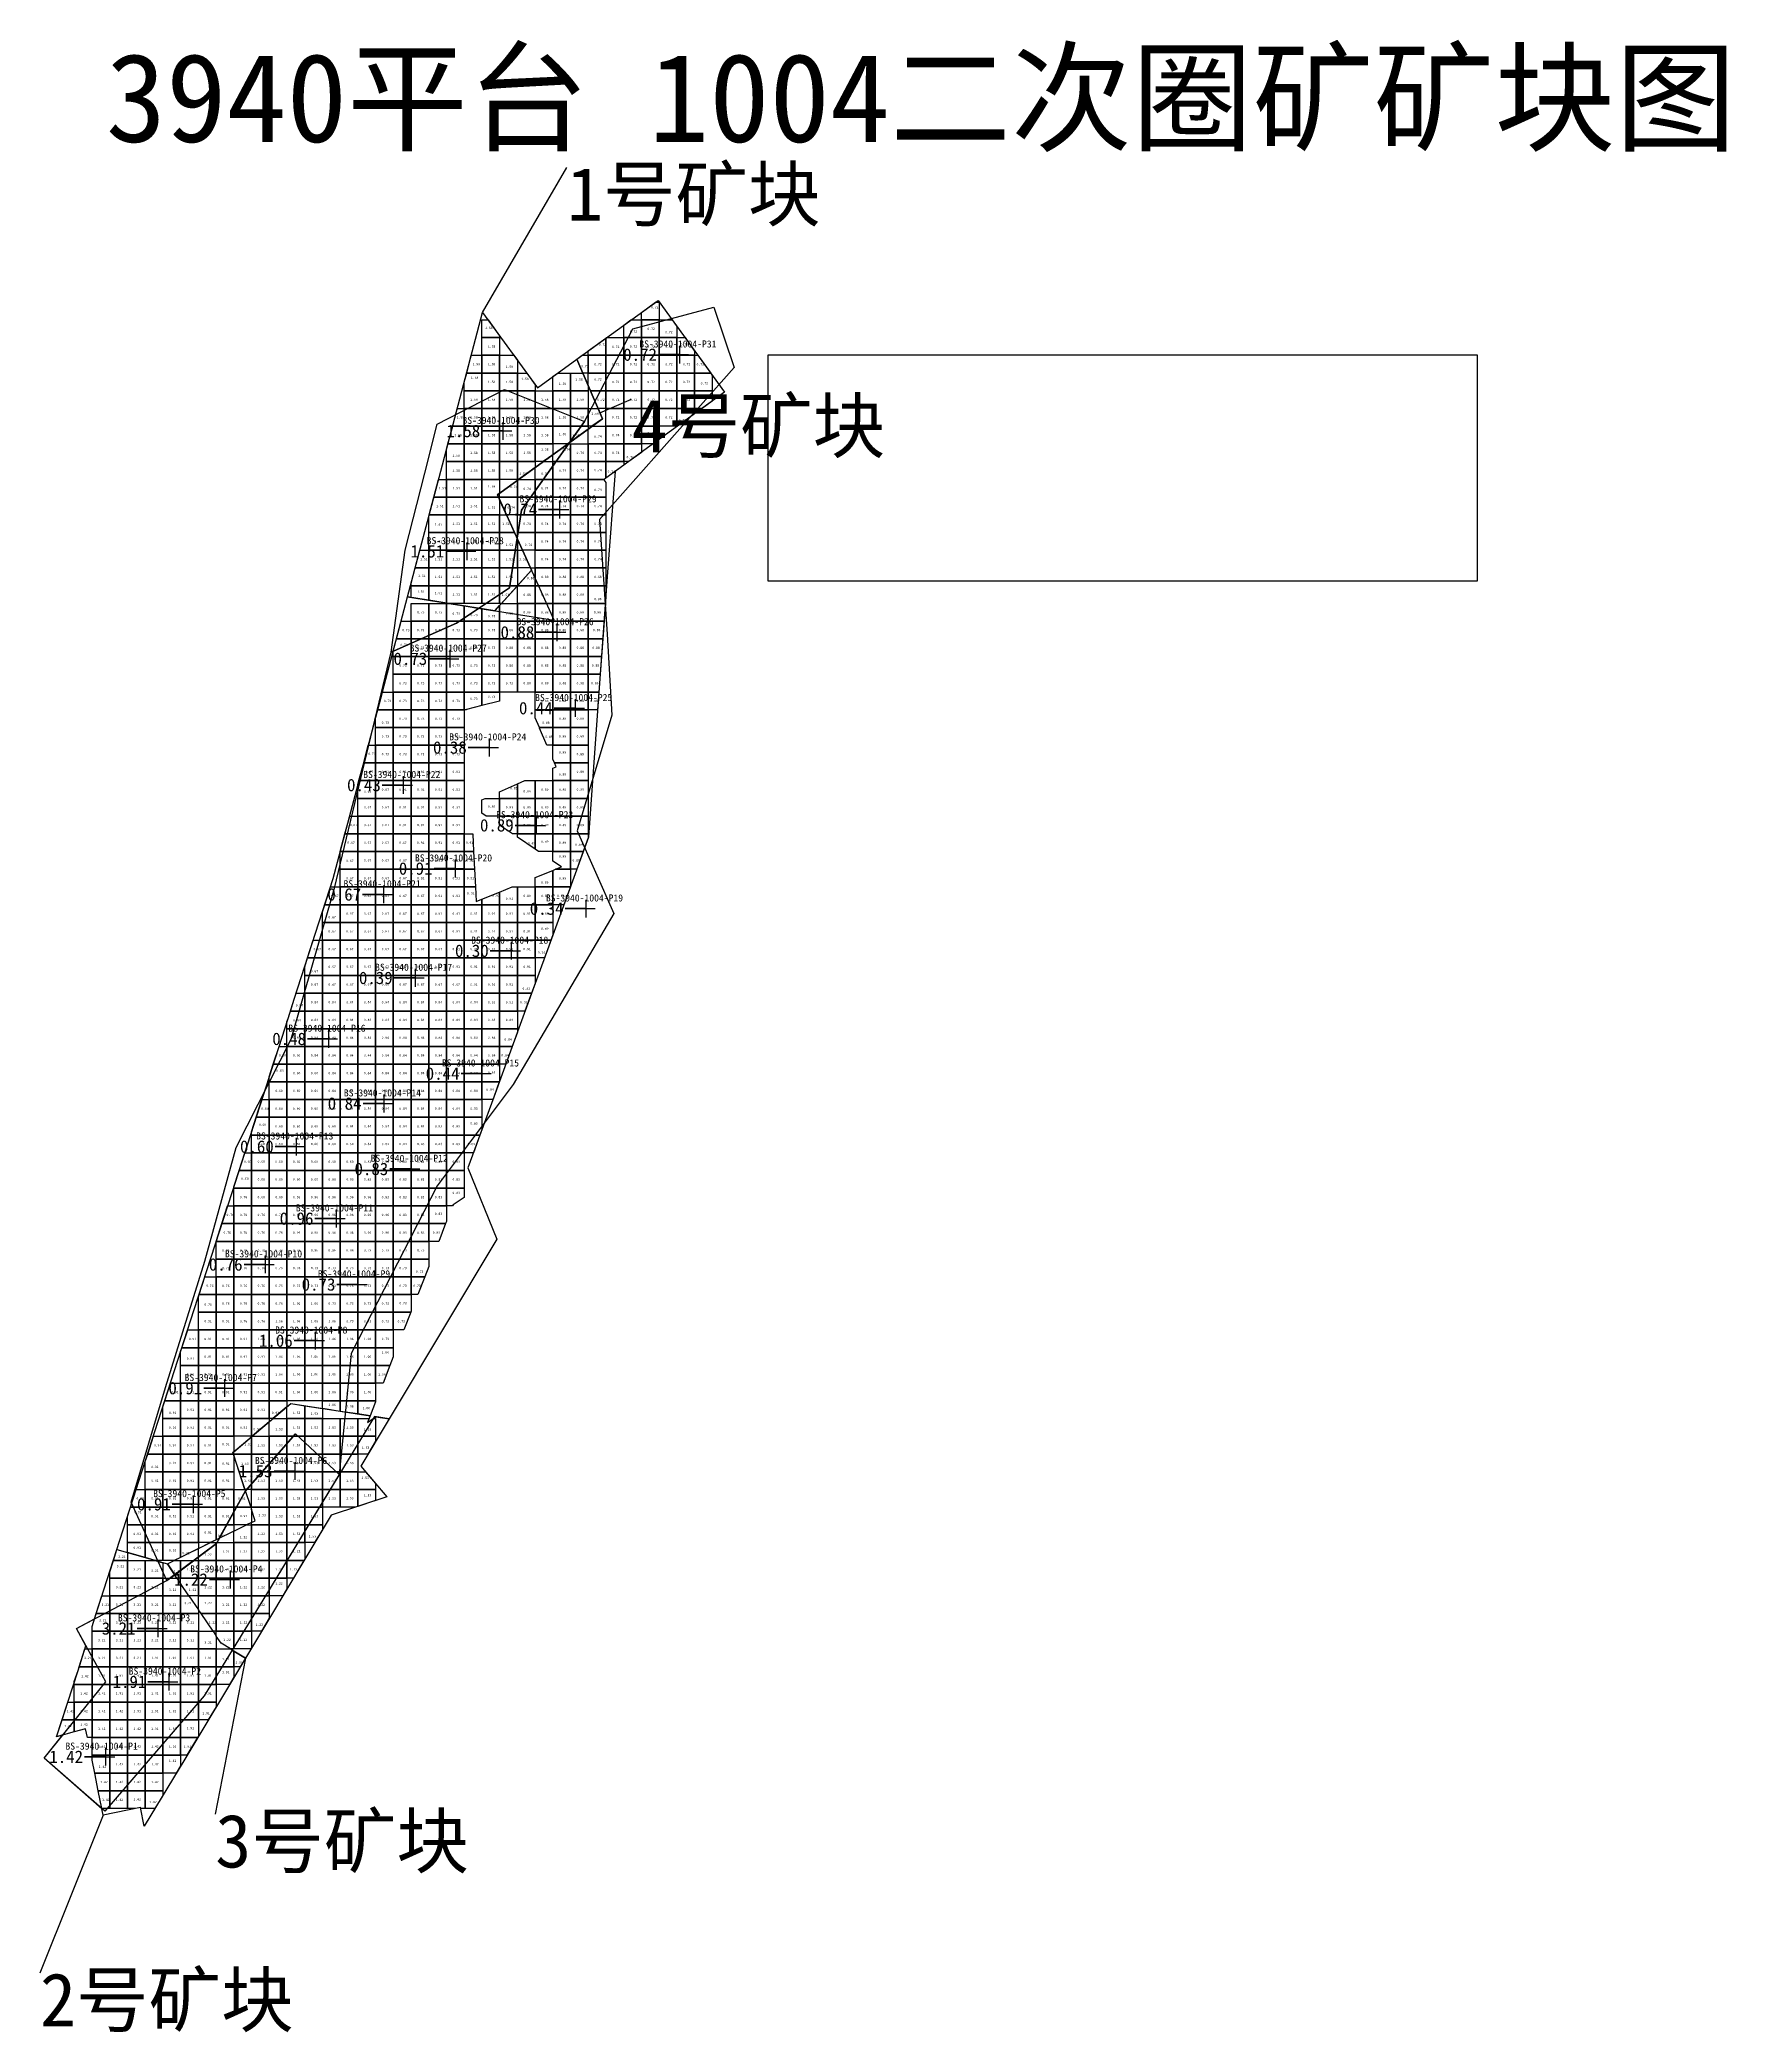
# Model space of a CAD drawing. Header units: metres. Extents: x 470001 to 470179, y 4349637 to 4349749.
# Drawn here: x 470083.6 to 470178.8, y 4349636.5 to 4349748.9 of the extents above; entities that cross this region are included whole.
import ezdxf

# ---------------------------------------------------------------- set-up
doc = ezdxf.new("R2010")
doc.units = ezdxf.units.M
for name, color, linetype in [('0.500-1.000', 4, 'Continuous'), ('1.000-1.500', 5, 'Continuous'), ('1.500-3.000', 1, 'Continuous'), ('点', 7, 'Continuous'), ('爆区方格网', 7, 'Continuous'), ('综合图_历史矿块', 7, 'Continuous'), ('钻孔', 7, 'Continuous')]:
    doc.layers.add(name, color=color, linetype=linetype)
doc.styles.add('CN_TTF', font='simsunb.ttf')
picture_1 = doc.add_image_def('image1.png', size_in_pixel=(1311, 419))

msp = doc.modelspace()

# ---------------------------------------------------------------- linework, layer by layer
at = {"color": 7}
for p, q in [((470108.63, 4349733.57), (470113.38, 4349741.75)), ((470115.25, 4349727.91), (470117.03, 4349728.68)), ((470095.25, 4349657.64), (470093.54, 4349648.82)), ((470087.22, 4349648.77), (470083.65, 4349639.86))]:
    msp.add_line(p, q, dxfattribs=at)
at = {"layer": '0.500-1.000', "color": 4, "lineweight": 30}
msp.add_lwpolyline([(470083.89, 4349651.99), (470087.36, 4349656.29), (470085.71, 4349659.31), (470086.73, 4349659.85), (470090.14, 4349670.42), (470092.36, 4349677.3), (470094.49, 4349683.91), (470097.65, 4349693.73), (470098, 4349694.82), (470100.2, 4349701.63), (470101.94, 4349708.22), (470104.39, 4349717.52), (470112.66, 4349716.2), (470109.46, 4349723.28), (470115.39, 4349727.57), (470113.95, 4349730.93), (470118.53, 4349734.25), (470122.28, 4349729.06), (470117.73, 4349725.77), (470116.1, 4349724.59), (470115.68, 4349718.92), (470115.02, 4349709.78), (470114.6, 4349703.95), (470112.36, 4349697.8), (470110.9, 4349693.8), (470109.26, 4349689.29), (470107.8, 4349685.3), (470109.44, 4349681.28), (470103.35, 4349671.14), (470102.53, 4349671.26), (470096.44, 4349661.24), (470092.91, 4349655.5), (470087.32, 4349648.99), (470083.89, 4349651.99)], close=True, dxfattribs=at)
at = {"layer": '1.000-1.500', "color": 5, "lineweight": 30}
msp.add_lwpolyline([(470083.89, 4349651.99), (470087.36, 4349656.29), (470085.71, 4349659.31), (470090.82, 4349662.01), (470091.26, 4349662.33), (470090.84, 4349662.95), (470093.77, 4349664.4), (470095.25, 4349667.07), (470095.25, 4349667.07), (470094.54, 4349669.23), (470097.8, 4349672), (470102.28, 4349671.3), (470102.14, 4349670.93), (470102.61, 4349671.25), (470103.35, 4349671.14), (470101.75, 4349668.47), (470103.23, 4349666.73), (470100.08, 4349665.7), (470098.82, 4349663.59), (470095.25, 4349657.64), (470094.5, 4349658.09), (470092.91, 4349655.5), (470087.32, 4349648.99), (470083.89, 4349651.99)], close=True, dxfattribs=at)
at = {"layer": '1.500-3.000', "color": 1, "lineweight": 30}
for points in [[(470104.39, 4349717.52), (470106.17, 4349724.26), (470108.63, 4349733.57), (470111.72, 4349729.32), (470113.95, 4349730.93), (470115.39, 4349727.57), (470109.46, 4349723.28), (470111.39, 4349719.02), (470109.32, 4349716.73), (470104.39, 4349717.52)], [(470089.33, 4349649.2), (470087.22, 4349648.77), (470087.15, 4349649.13), (470083.89, 4349651.99), (470084.94, 4349653.3), (470084.59, 4349653.2), (470085.8, 4349656.94), (470086.24, 4349658.33), (470085.71, 4349659.31), (470086.73, 4349659.85), (470087.99, 4349663.76), (470090.84, 4349662.95), (470091.26, 4349662.33), (470093.61, 4349664.11), (470095.25, 4349667.07), (470098.07, 4349670.29), (470100.54, 4349668), (470096.44, 4349661.24), (470094.5, 4349658.09), (470095.25, 4349657.64), (470091.82, 4349651.94), (470089.54, 4349648.15), (470089.33, 4349649.2)]]:
    msp.add_lwpolyline(points, close=True, dxfattribs=at)
at = {"layer": '点', "color": 138, "true_color": 0x004c4c}
for p, q in [((470119.25, 4349731.19), (470120.25, 4349731.19)), ((470119.75, 4349730.69), (470119.75, 4349731.69)), ((470109.28, 4349726.88), (470110.28, 4349726.88)), ((470109.78, 4349726.38), (470109.78, 4349727.38)), ((470112.49, 4349722.45), (470113.49, 4349722.45)), ((470112.99, 4349721.95), (470112.99, 4349722.95)), ((470107.25, 4349720.09), (470108.25, 4349720.09)), ((470107.75, 4349719.59), (470107.75, 4349720.59)), ((470112.33, 4349715.52), (470113.33, 4349715.52)), ((470112.83, 4349715.02), (470112.83, 4349716.02)), ((470106.79, 4349713.53), (470106.79, 4349714.53)), ((470106.29, 4349714.03), (470107.29, 4349714.03)), ((470113.37, 4349711.24), (470114.37, 4349711.24)), ((470113.87, 4349710.74), (470113.87, 4349711.74)), ((470108.52, 4349709.02), (470109.52, 4349709.02)), ((470109.02, 4349708.52), (470109.02, 4349709.52)), ((470104.17, 4349706.4), (470104.17, 4349707.4)), ((470103.67, 4349706.9), (470104.67, 4349706.9)), ((470111.67, 4349704.12), (470111.67, 4349705.12)), ((470111.17, 4349704.62), (470112.17, 4349704.62)), ((470106.59, 4349702.19), (470107.59, 4349702.19)), ((470107.09, 4349701.69), (470107.09, 4349702.69)), ((470102.56, 4349700.73), (470103.56, 4349700.73)), ((470103.06, 4349700.23), (470103.06, 4349701.23)), ((470113.98, 4349699.93), (470114.98, 4349699.93)), ((470114.48, 4349699.43), (470114.48, 4349700.43)), ((470109.76, 4349697.55), (470110.76, 4349697.55)), ((470110.26, 4349697.05), (470110.26, 4349698.05)), ((470104.84, 4349695.52), (470104.84, 4349696.52)), ((470104.34, 4349696.02), (470105.34, 4349696.02)), ((470099.95, 4349692.08), (470099.95, 4349693.08)), ((470099.45, 4349692.58), (470100.45, 4349692.58)), ((470108.11, 4349690.62), (470109.11, 4349690.62)), ((470108.61, 4349690.12), (470108.61, 4349691.12)), ((470103.08, 4349688.43), (470103.08, 4349689.43)), ((470102.58, 4349688.93), (470103.58, 4349688.93)), ((470097.63, 4349686.5), (470098.63, 4349686.5)), ((470098.13, 4349686), (470098.13, 4349687)), ((470104.09, 4349685.24), (470105.09, 4349685.24)), ((470104.59, 4349684.74), (470104.59, 4349685.74)), ((470100.38, 4349681.94), (470100.38, 4349682.94)), ((470099.88, 4349682.44), (470100.88, 4349682.44)), ((470095.87, 4349679.85), (470096.87, 4349679.85)), ((470096.37, 4349679.35), (470096.37, 4349680.35)), ((470101.11, 4349678.72), (470102.11, 4349678.72)), ((470101.61, 4349678.22), (470101.61, 4349679.22)), ((470099.2, 4349675.05), (470099.2, 4349676.05)), ((470098.7, 4349675.55), (470099.7, 4349675.55)), ((470093.59, 4349672.87), (470094.59, 4349672.87)), ((470094.09, 4349672.37), (470094.09, 4349673.37)), ((470097.56, 4349668.19), (470098.56, 4349668.19)), ((470098.06, 4349667.69), (470098.06, 4349668.69)), ((470091.82, 4349666.32), (470092.82, 4349666.32)), ((470092.32, 4349665.82), (470092.32, 4349666.82)), ((470094.41, 4349661.57), (470094.41, 4349662.57)), ((470093.91, 4349662.07), (470094.91, 4349662.07)), ((470089.83, 4349659.31), (470090.83, 4349659.31)), ((470090.33, 4349658.81), (470090.33, 4349659.81)), ((470090.94, 4349655.8), (470090.94, 4349656.8)), ((470090.44, 4349656.3), (470091.44, 4349656.3)), ((470087.37, 4349651.57), (470087.37, 4349652.57)), ((470086.87, 4349652.07), (470087.87, 4349652.07))]:
    msp.add_line(p, q, dxfattribs=at)
at = {"layer": '爆区方格网', "color": 4}
for points in [[(470118.59, 4349734.15), (470118.59, 4349733.15), (470117.59, 4349733.15), (470117.59, 4349733.57), (470118.38, 4349734.15), (470118.59, 4349734.15)], [(470115.59, 4349731.15), (470114.59, 4349731.15), (470114.59, 4349731.4), (470115.59, 4349732.12), (470115.59, 4349731.15)], [(470116.59, 4349732.15), (470116.59, 4349731.15), (470115.59, 4349731.15), (470115.59, 4349732.12), (470115.62, 4349732.15), (470116.59, 4349732.15)], [(470117.59, 4349733.15), (470117.59, 4349732.15), (470116.59, 4349732.15), (470116.59, 4349732.85), (470117, 4349733.15), (470117.59, 4349733.15)], [(470116.59, 4349731.15), (470116.59, 4349732.15), (470117.59, 4349732.15), (470117.59, 4349731.15), (470116.59, 4349731.15)], [(470117.59, 4349732.15), (470117.59, 4349733.15), (470118.59, 4349733.15), (470118.59, 4349732.15), (470117.59, 4349732.15)], [(470117.59, 4349731.15), (470117.59, 4349732.15), (470118.59, 4349732.15), (470118.59, 4349731.15), (470117.59, 4349731.15)], [(470119.59, 4349732.15), (470118.59, 4349732.15), (470118.59, 4349733.15), (470119.32, 4349733.15), (470119.59, 4349732.77), (470119.59, 4349732.15)], [(470118.59, 4349731.15), (470118.59, 4349732.15), (470119.59, 4349732.15), (470119.59, 4349731.15), (470118.59, 4349731.15)], [(470120.59, 4349731.15), (470119.59, 4349731.15), (470119.59, 4349732.15), (470120.05, 4349732.15), (470120.59, 4349731.39), (470120.59, 4349731.15)], [(470114.59, 4349731.15), (470114.59, 4349730.15), (470114.29, 4349730.15), (470113.95, 4349730.93), (470114.24, 4349731.15), (470114.59, 4349731.15)], [(470114.59, 4349730.15), (470114.59, 4349731.15), (470115.59, 4349731.15), (470115.59, 4349730.15), (470114.59, 4349730.15)], [(470115.59, 4349730.15), (470115.59, 4349731.15), (470116.59, 4349731.15), (470116.59, 4349730.15), (470115.59, 4349730.15)], [(470116.59, 4349730.15), (470116.59, 4349731.15), (470117.59, 4349731.15), (470117.59, 4349730.15), (470116.59, 4349730.15)], [(470117.59, 4349730.15), (470117.59, 4349731.15), (470118.59, 4349731.15), (470118.59, 4349730.15), (470117.59, 4349730.15)], [(470118.59, 4349730.15), (470118.59, 4349731.15), (470119.59, 4349731.15), (470119.59, 4349730.15), (470118.59, 4349730.15)], [(470119.59, 4349730.15), (470119.59, 4349731.15), (470120.59, 4349731.15), (470120.59, 4349730.15), (470119.59, 4349730.15)], [(470120.59, 4349730.15), (470120.59, 4349731.15), (470120.77, 4349731.15), (470121.5, 4349730.15), (470120.59, 4349730.15)], [(470114.59, 4349730.15), (470115.59, 4349730.15), (470115.59, 4349729.15), (470114.72, 4349729.15), (470114.59, 4349729.44), (470114.59, 4349730.15)], [(470115.59, 4349729.15), (470115.59, 4349730.15), (470116.59, 4349730.15), (470116.59, 4349729.15), (470115.59, 4349729.15)], [(470116.59, 4349729.15), (470116.59, 4349730.15), (470117.59, 4349730.15), (470117.59, 4349729.15), (470116.59, 4349729.15)], [(470117.59, 4349729.15), (470117.59, 4349730.15), (470118.59, 4349730.15), (470118.59, 4349729.15), (470117.59, 4349729.15)], [(470118.59, 4349729.15), (470118.59, 4349730.15), (470119.59, 4349730.15), (470119.59, 4349729.15), (470118.59, 4349729.15)], [(470119.59, 4349729.15), (470119.59, 4349730.15), (470120.59, 4349730.15), (470120.59, 4349729.15), (470119.59, 4349729.15)], [(470121.59, 4349729.15), (470120.59, 4349729.15), (470120.59, 4349730.15), (470121.5, 4349730.15), (470121.59, 4349730.01), (470121.59, 4349729.15)], [(470115.59, 4349729.15), (470115.59, 4349728.15), (470115.15, 4349728.15), (470114.72, 4349729.15), (470115.59, 4349729.15)], [(470115.59, 4349728.15), (470115.59, 4349729.15), (470116.59, 4349729.15), (470116.59, 4349728.15), (470115.59, 4349728.15)], [(470116.59, 4349728.15), (470116.59, 4349729.15), (470117.59, 4349729.15), (470117.59, 4349728.15), (470116.59, 4349728.15)], [(470117.59, 4349728.15), (470117.59, 4349729.15), (470118.59, 4349729.15), (470118.59, 4349728.15), (470117.59, 4349728.15)], [(470118.59, 4349728.15), (470118.59, 4349729.15), (470119.59, 4349729.15), (470119.59, 4349728.15), (470118.59, 4349728.15)], [(470119.59, 4349728.15), (470119.59, 4349729.15), (470120.59, 4349729.15), (470120.59, 4349728.15), (470119.59, 4349728.15)], [(470120.59, 4349728.15), (470120.59, 4349729.15), (470121.59, 4349729.15), (470121.59, 4349728.57), (470121.01, 4349728.15), (470120.59, 4349728.15)], [(470115.59, 4349727.15), (470115.59, 4349728.15), (470116.59, 4349728.15), (470116.59, 4349727.15), (470115.59, 4349727.15)], [(470116.59, 4349727.15), (470116.59, 4349728.15), (470117.59, 4349728.15), (470117.59, 4349727.15), (470116.59, 4349727.15)], [(470117.59, 4349727.15), (470117.59, 4349728.15), (470118.59, 4349728.15), (470118.59, 4349727.15), (470117.59, 4349727.15)], [(470118.59, 4349727.15), (470118.59, 4349728.15), (470119.59, 4349728.15), (470119.59, 4349727.15), (470118.59, 4349727.15)], [(470119.59, 4349727.15), (470119.59, 4349728.15), (470120.59, 4349728.15), (470120.59, 4349727.84), (470119.63, 4349727.15), (470119.59, 4349727.15)], [(470115.59, 4349727.15), (470115.59, 4349726.15), (470114.59, 4349726.15), (470114.59, 4349726.99), (470114.8, 4349727.15), (470115.59, 4349727.15)], [(470115.59, 4349726.15), (470115.59, 4349727.15), (470116.59, 4349727.15), (470116.59, 4349726.15), (470115.59, 4349726.15)], [(470116.59, 4349726.15), (470116.59, 4349727.15), (470117.59, 4349727.15), (470117.59, 4349726.15), (470116.59, 4349726.15)], [(470117.59, 4349726.15), (470117.59, 4349727.15), (470118.59, 4349727.15), (470118.59, 4349726.39), (470118.25, 4349726.15), (470117.59, 4349726.15)], [(470113.59, 4349726.15), (470113.59, 4349725.15), (470112.59, 4349725.15), (470112.59, 4349725.54), (470113.42, 4349726.15), (470113.59, 4349726.15)], [(470113.59, 4349725.15), (470113.59, 4349726.15), (470114.59, 4349726.15), (470114.59, 4349725.15), (470113.59, 4349725.15)], [(470114.59, 4349725.15), (470114.59, 4349726.15), (470115.59, 4349726.15), (470115.59, 4349725.15), (470114.59, 4349725.15)], [(470115.59, 4349725.15), (470115.59, 4349726.15), (470116.59, 4349726.15), (470116.59, 4349725.15), (470115.59, 4349725.15)], [(470116.59, 4349725.15), (470116.59, 4349726.15), (470117.59, 4349726.15), (470117.59, 4349725.67), (470116.87, 4349725.15), (470116.59, 4349725.15)], [(470112.59, 4349725.15), (470112.59, 4349724.15), (470111.59, 4349724.15), (470111.59, 4349724.82), (470112.04, 4349725.15), (470112.59, 4349725.15)], [(470112.59, 4349724.15), (470112.59, 4349725.15), (470113.59, 4349725.15), (470113.59, 4349724.15), (470112.59, 4349724.15)], [(470113.59, 4349724.15), (470113.59, 4349725.15), (470114.59, 4349725.15), (470114.59, 4349724.15), (470113.59, 4349724.15)], [(470114.59, 4349724.15), (470114.59, 4349725.15), (470115.59, 4349725.15), (470115.59, 4349724.22), (470115.49, 4349724.15), (470114.59, 4349724.15)], [(470115.59, 4349725.15), (470116.59, 4349725.15), (470116.59, 4349724.95), (470115.59, 4349724.22), (470115.59, 4349725.15)], [(470110.59, 4349723.15), (470109.59, 4349723.15), (470109.59, 4349723.37), (470110.59, 4349724.1), (470110.59, 4349723.15)], [(470109.59, 4349723.15), (470110.59, 4349723.15), (470110.59, 4349722.15), (470109.97, 4349722.15), (470109.59, 4349722.99), (470109.59, 4349723.15)], [(470111.59, 4349724.15), (470111.59, 4349723.15), (470110.59, 4349723.15), (470110.59, 4349724.1), (470110.66, 4349724.15), (470111.59, 4349724.15)], [(470110.59, 4349722.15), (470110.59, 4349723.15), (470111.59, 4349723.15), (470111.59, 4349722.15), (470110.59, 4349722.15)], [(470111.59, 4349723.15), (470111.59, 4349724.15), (470112.59, 4349724.15), (470112.59, 4349723.15), (470111.59, 4349723.15)], [(470111.59, 4349722.15), (470111.59, 4349723.15), (470112.59, 4349723.15), (470112.59, 4349722.15), (470111.59, 4349722.15)], [(470112.59, 4349723.15), (470112.59, 4349724.15), (470113.59, 4349724.15), (470113.59, 4349723.15), (470112.59, 4349723.15)], [(470112.59, 4349722.15), (470112.59, 4349723.15), (470113.59, 4349723.15), (470113.59, 4349722.15), (470112.59, 4349722.15)], [(470113.59, 4349723.15), (470113.59, 4349724.15), (470114.59, 4349724.15), (470114.59, 4349723.15), (470113.59, 4349723.15)], [(470113.59, 4349722.15), (470113.59, 4349723.15), (470114.59, 4349723.15), (470114.59, 4349722.15), (470113.59, 4349722.15)], [(470115.59, 4349723.15), (470114.59, 4349723.15), (470114.59, 4349724.15), (470115.49, 4349724.15), (470115.47, 4349724.13), (470115.59, 4349723.97), (470115.59, 4349723.15)], [(470114.59, 4349722.15), (470114.59, 4349723.15), (470115.59, 4349723.15), (470115.59, 4349722.15), (470114.59, 4349722.15)], [(470110.59, 4349721.15), (470110.59, 4349722.15), (470111.59, 4349722.15), (470111.59, 4349721.15), (470110.59, 4349721.15)], [(470111.59, 4349721.15), (470111.59, 4349722.15), (470112.59, 4349722.15), (470112.59, 4349721.15), (470111.59, 4349721.15)], [(470112.59, 4349721.15), (470112.59, 4349722.15), (470113.59, 4349722.15), (470113.59, 4349721.15), (470112.59, 4349721.15)], [(470113.59, 4349721.15), (470113.59, 4349722.15), (470114.59, 4349722.15), (470114.59, 4349721.15), (470113.59, 4349721.15)], [(470114.59, 4349721.15), (470114.59, 4349722.15), (470115.59, 4349722.15), (470115.59, 4349721.15), (470114.59, 4349721.15)], [(470110.59, 4349721.15), (470111.59, 4349721.15), (470111.59, 4349720.15), (470110.88, 4349720.15), (470110.59, 4349720.78), (470110.59, 4349721.15)], [(470111.59, 4349720.15), (470111.59, 4349721.15), (470112.59, 4349721.15), (470112.59, 4349720.15), (470111.59, 4349720.15)], [(470112.59, 4349720.15), (470112.59, 4349721.15), (470113.59, 4349721.15), (470113.59, 4349720.15), (470112.59, 4349720.15)], [(470113.59, 4349720.15), (470113.59, 4349721.15), (470114.59, 4349721.15), (470114.59, 4349720.15), (470113.59, 4349720.15)], [(470114.59, 4349720.15), (470114.59, 4349721.15), (470115.59, 4349721.15), (470115.59, 4349720.15), (470114.59, 4349720.15)], [(470111.59, 4349719.15), (470111.59, 4349720.15), (470112.59, 4349720.15), (470112.59, 4349719.15), (470111.59, 4349719.15)], [(470112.59, 4349719.15), (470112.59, 4349720.15), (470113.59, 4349720.15), (470113.59, 4349719.15), (470112.59, 4349719.15)], [(470113.59, 4349719.15), (470113.59, 4349720.15), (470114.59, 4349720.15), (470114.59, 4349719.15), (470113.59, 4349719.15)], [(470114.59, 4349719.15), (470114.59, 4349720.15), (470115.59, 4349720.15), (470115.59, 4349719.15), (470114.59, 4349719.15)], [(470111.59, 4349719.15), (470111.59, 4349718.15), (470110.6, 4349718.15), (470111.39, 4349719.02), (470111.33, 4349719.15), (470111.59, 4349719.15)], [(470111.59, 4349718.15), (470111.59, 4349719.15), (470112.59, 4349719.15), (470112.59, 4349718.15), (470111.59, 4349718.15)], [(470112.59, 4349718.15), (470112.59, 4349719.15), (470113.59, 4349719.15), (470113.59, 4349718.15), (470112.59, 4349718.15)], [(470113.59, 4349718.15), (470113.59, 4349719.15), (470114.59, 4349719.15), (470114.59, 4349718.15), (470113.59, 4349718.15)], [(470114.59, 4349718.15), (470114.59, 4349719.15), (470115.59, 4349719.15), (470115.59, 4349718.15), (470114.59, 4349718.15)], [(470111.59, 4349718.15), (470111.59, 4349717.15), (470110.59, 4349717.15), (470110.59, 4349718.14), (470110.6, 4349718.15), (470111.59, 4349718.15)], [(470111.59, 4349717.15), (470111.59, 4349718.15), (470112.59, 4349718.15), (470112.59, 4349717.15), (470111.59, 4349717.15)], [(470112.59, 4349717.15), (470112.59, 4349718.15), (470113.59, 4349718.15), (470113.59, 4349717.15), (470112.59, 4349717.15)], [(470113.59, 4349717.15), (470113.59, 4349718.15), (470114.59, 4349718.15), (470114.59, 4349717.15), (470113.59, 4349717.15)], [(470114.59, 4349717.15), (470114.59, 4349718.15), (470115.59, 4349718.15), (470115.59, 4349717.65), (470115.56, 4349717.15), (470114.59, 4349717.15)], [(470104.59, 4349716.15), (470104.59, 4349717.15), (470105.59, 4349717.15), (470105.59, 4349716.15), (470104.59, 4349716.15)], [(470105.59, 4349716.15), (470105.59, 4349717.15), (470106.59, 4349717.15), (470106.59, 4349716.15), (470105.59, 4349716.15)], [(470107.59, 4349716.15), (470106.59, 4349716.15), (470106.59, 4349717.15), (470106.73, 4349717.15), (470107.59, 4349717.01), (470107.59, 4349716.15)], [(470108.59, 4349716.15), (470107.59, 4349716.15), (470107.59, 4349717.01), (470108.59, 4349716.85), (470108.59, 4349716.15)], [(470109.59, 4349716.15), (470108.59, 4349716.15), (470108.59, 4349716.85), (470109.32, 4349716.73), (470109.59, 4349717.03), (470109.59, 4349716.15)], [(470110.59, 4349717.15), (470110.59, 4349716.15), (470109.59, 4349716.15), (470109.59, 4349717.03), (470109.7, 4349717.15), (470110.59, 4349717.15)], [(470110.59, 4349716.15), (470110.59, 4349717.15), (470111.59, 4349717.15), (470111.59, 4349716.15), (470110.59, 4349716.15)], [(470111.59, 4349716.15), (470111.59, 4349717.15), (470112.59, 4349717.15), (470112.59, 4349716.15), (470111.59, 4349716.15)], [(470112.59, 4349716.15), (470112.59, 4349717.15), (470113.59, 4349717.15), (470113.59, 4349716.15), (470112.59, 4349716.15)], [(470113.59, 4349716.15), (470113.59, 4349717.15), (470114.59, 4349717.15), (470114.59, 4349716.15), (470113.59, 4349716.15)], [(470114.59, 4349716.15), (470114.59, 4349717.15), (470115.56, 4349717.15), (470115.48, 4349716.15), (470114.59, 4349716.15)], [(470104.59, 4349716.15), (470104.59, 4349715.15), (470103.77, 4349715.15), (470104.03, 4349716.15), (470104.59, 4349716.15)], [(470104.59, 4349715.15), (470104.59, 4349716.15), (470105.59, 4349716.15), (470105.59, 4349715.15), (470104.59, 4349715.15)], [(470105.59, 4349715.15), (470105.59, 4349716.15), (470106.59, 4349716.15), (470106.59, 4349715.15), (470105.59, 4349715.15)], [(470106.59, 4349715.15), (470106.59, 4349716.15), (470107.59, 4349716.15), (470107.59, 4349715.15), (470106.59, 4349715.15)], [(470107.59, 4349715.15), (470107.59, 4349716.15), (470108.59, 4349716.15), (470108.59, 4349715.15), (470107.59, 4349715.15)], [(470108.59, 4349715.15), (470108.59, 4349716.15), (470109.59, 4349716.15), (470109.59, 4349715.15), (470108.59, 4349715.15)], [(470109.59, 4349715.15), (470109.59, 4349716.15), (470110.59, 4349716.15), (470110.59, 4349715.15), (470109.59, 4349715.15)], [(470110.59, 4349715.15), (470110.59, 4349716.15), (470111.59, 4349716.15), (470111.59, 4349715.15), (470110.59, 4349715.15)], [(470111.59, 4349715.15), (470111.59, 4349716.15), (470112.59, 4349716.15), (470112.59, 4349715.15), (470111.59, 4349715.15)], [(470112.59, 4349715.15), (470112.59, 4349716.15), (470113.59, 4349716.15), (470113.59, 4349715.15), (470112.59, 4349715.15)], [(470113.59, 4349715.15), (470113.59, 4349716.15), (470114.59, 4349716.15), (470114.59, 4349715.15), (470113.59, 4349715.15)], [(470114.59, 4349715.15), (470114.59, 4349716.15), (470115.48, 4349716.15), (470115.41, 4349715.15), (470114.59, 4349715.15)], [(470104.59, 4349715.15), (470104.59, 4349714.15), (470103.59, 4349714.15), (470103.59, 4349714.48), (470103.77, 4349715.15), (470104.59, 4349715.15)], [(470103.59, 4349713.15), (470103.59, 4349714.15), (470104.59, 4349714.15), (470104.59, 4349713.15), (470103.59, 4349713.15)], [(470104.59, 4349714.15), (470104.59, 4349715.15), (470105.59, 4349715.15), (470105.59, 4349714.15), (470104.59, 4349714.15)], [(470104.59, 4349713.15), (470104.59, 4349714.15), (470105.59, 4349714.15), (470105.59, 4349713.15), (470104.59, 4349713.15)], [(470105.59, 4349714.15), (470105.59, 4349715.15), (470106.59, 4349715.15), (470106.59, 4349714.15), (470105.59, 4349714.15)], [(470105.59, 4349713.15), (470105.59, 4349714.15), (470106.59, 4349714.15), (470106.59, 4349713.15), (470105.59, 4349713.15)], [(470106.59, 4349714.15), (470106.59, 4349715.15), (470107.59, 4349715.15), (470107.59, 4349714.15), (470106.59, 4349714.15)], [(470106.59, 4349713.15), (470106.59, 4349714.15), (470107.59, 4349714.15), (470107.59, 4349713.15), (470106.59, 4349713.15)], [(470107.59, 4349714.15), (470107.59, 4349715.15), (470108.59, 4349715.15), (470108.59, 4349714.15), (470107.59, 4349714.15)], [(470107.59, 4349713.15), (470107.59, 4349714.15), (470108.59, 4349714.15), (470108.59, 4349713.15), (470107.59, 4349713.15)], [(470108.59, 4349714.15), (470108.59, 4349715.15), (470109.59, 4349715.15), (470109.59, 4349714.15), (470108.59, 4349714.15)], [(470108.59, 4349713.15), (470108.59, 4349714.15), (470109.59, 4349714.15), (470109.59, 4349713.15), (470108.59, 4349713.15)], [(470109.59, 4349714.15), (470109.59, 4349715.15), (470110.59, 4349715.15), (470110.59, 4349714.15), (470109.59, 4349714.15)], [(470109.59, 4349713.15), (470109.59, 4349714.15), (470110.59, 4349714.15), (470110.59, 4349713.15), (470109.59, 4349713.15)], [(470110.59, 4349714.15), (470110.59, 4349715.15), (470111.59, 4349715.15), (470111.59, 4349714.15), (470110.59, 4349714.15)], [(470110.59, 4349713.15), (470110.59, 4349714.15), (470111.59, 4349714.15), (470111.59, 4349713.15), (470110.59, 4349713.15)], [(470111.59, 4349714.15), (470111.59, 4349715.15), (470112.59, 4349715.15), (470112.59, 4349714.15), (470111.59, 4349714.15)], [(470111.59, 4349713.15), (470111.59, 4349714.15), (470112.59, 4349714.15), (470112.59, 4349713.15), (470111.59, 4349713.15)], [(470112.59, 4349714.15), (470112.59, 4349715.15), (470113.59, 4349715.15), (470113.59, 4349714.15), (470112.59, 4349714.15)], [(470112.59, 4349713.15), (470112.59, 4349714.15), (470113.59, 4349714.15), (470113.59, 4349713.15), (470112.59, 4349713.15)], [(470113.59, 4349714.15), (470113.59, 4349715.15), (470114.59, 4349715.15), (470114.59, 4349714.15), (470113.59, 4349714.15)], [(470113.59, 4349713.15), (470113.59, 4349714.15), (470114.59, 4349714.15), (470114.59, 4349713.15), (470113.59, 4349713.15)], [(470114.59, 4349714.15), (470114.59, 4349715.15), (470115.41, 4349715.15), (470115.34, 4349714.15), (470114.59, 4349714.15)], [(470114.59, 4349713.15), (470114.59, 4349714.15), (470115.34, 4349714.15), (470115.26, 4349713.15), (470114.59, 4349713.15)], [(470103.59, 4349712.15), (470103.59, 4349713.15), (470104.59, 4349713.15), (470104.59, 4349712.15), (470103.59, 4349712.15)], [(470104.59, 4349712.15), (470104.59, 4349713.15), (470105.59, 4349713.15), (470105.59, 4349712.15), (470104.59, 4349712.15)], [(470105.59, 4349712.15), (470105.59, 4349713.15), (470106.59, 4349713.15), (470106.59, 4349712.15), (470105.59, 4349712.15)], [(470106.59, 4349712.15), (470106.59, 4349713.15), (470107.59, 4349713.15), (470107.59, 4349712.15), (470106.59, 4349712.15)], [(470107.59, 4349712.15), (470107.59, 4349713.15), (470108.59, 4349713.15), (470108.59, 4349712.15), (470107.59, 4349712.15)], [(470108.59, 4349712.15), (470108.59, 4349713.15), (470109.59, 4349713.15), (470109.59, 4349712.15), (470108.59, 4349712.15)], [(470109.59, 4349712.15), (470109.59, 4349713.15), (470110.59, 4349713.15), (470110.59, 4349712.15), (470109.59, 4349712.15)], [(470110.59, 4349712.15), (470110.59, 4349713.15), (470111.59, 4349713.15), (470111.59, 4349712.15), (470110.59, 4349712.15)], [(470111.59, 4349712.15), (470111.59, 4349713.15), (470112.59, 4349713.15), (470112.59, 4349712.15), (470111.59, 4349712.15)], [(470112.59, 4349712.15), (470112.59, 4349713.15), (470113.59, 4349713.15), (470113.59, 4349712.15), (470112.59, 4349712.15)], [(470113.59, 4349712.15), (470113.59, 4349713.15), (470114.59, 4349713.15), (470114.59, 4349712.15), (470113.59, 4349712.15)], [(470114.59, 4349712.15), (470114.59, 4349713.15), (470115.26, 4349713.15), (470115.19, 4349712.15), (470114.59, 4349712.15)], [(470103.59, 4349712.15), (470103.59, 4349711.15), (470102.71, 4349711.15), (470102.98, 4349712.15), (470103.59, 4349712.15)], [(470103.59, 4349711.15), (470103.59, 4349712.15), (470104.59, 4349712.15), (470104.59, 4349711.15), (470103.59, 4349711.15)], [(470104.59, 4349711.15), (470104.59, 4349712.15), (470105.59, 4349712.15), (470105.59, 4349711.15), (470104.59, 4349711.15)], [(470105.59, 4349711.15), (470105.59, 4349712.15), (470106.59, 4349712.15), (470106.59, 4349711.15), (470105.59, 4349711.15)], [(470106.59, 4349711.15), (470106.59, 4349712.15), (470107.59, 4349712.15), (470107.59, 4349711.15), (470106.59, 4349711.15)], [(470107.59, 4349711.15), (470107.59, 4349712.15), (470108.59, 4349712.15), (470108.59, 4349711.39), (470107.72, 4349711.17), (470107.72, 4349711.15), (470107.59, 4349711.15)], [(470108.59, 4349712.15), (470109.59, 4349712.15), (470109.59, 4349711.63), (470108.59, 4349711.39), (470108.59, 4349712.15)], [(470111.59, 4349711.15), (470111.59, 4349712.15), (470112.59, 4349712.15), (470112.59, 4349711.15), (470111.59, 4349711.15)], [(470112.59, 4349711.15), (470112.59, 4349712.15), (470113.59, 4349712.15), (470113.59, 4349711.15), (470112.59, 4349711.15)], [(470113.59, 4349711.15), (470113.59, 4349712.15), (470114.59, 4349712.15), (470114.59, 4349711.15), (470113.59, 4349711.15)], [(470114.59, 4349711.15), (470114.59, 4349712.15), (470115.19, 4349712.15), (470115.12, 4349711.15), (470114.59, 4349711.15)], [(470103.59, 4349711.15), (470103.59, 4349710.15), (470102.59, 4349710.15), (470102.59, 4349710.69), (470102.71, 4349711.15), (470103.59, 4349711.15)], [(470103.59, 4349710.15), (470103.59, 4349711.15), (470104.59, 4349711.15), (470104.59, 4349710.15), (470103.59, 4349710.15)], [(470104.59, 4349710.15), (470104.59, 4349711.15), (470105.59, 4349711.15), (470105.59, 4349710.15), (470104.59, 4349710.15)], [(470105.59, 4349710.15), (470105.59, 4349711.15), (470106.59, 4349711.15), (470106.59, 4349710.15), (470105.59, 4349710.15)], [(470106.59, 4349710.15), (470106.59, 4349711.15), (470107.59, 4349711.15), (470107.59, 4349710.15), (470106.59, 4349710.15)], [(470111.59, 4349711.15), (470112.59, 4349711.15), (470112.59, 4349710.15), (470111.83, 4349710.15), (470111.59, 4349710.7), (470111.59, 4349711.15)], [(470112.59, 4349710.15), (470112.59, 4349711.15), (470113.59, 4349711.15), (470113.59, 4349710.15), (470112.59, 4349710.15)], [(470113.59, 4349710.15), (470113.59, 4349711.15), (470114.59, 4349711.15), (470114.59, 4349710.15), (470113.59, 4349710.15)], [(470102.59, 4349709.15), (470102.59, 4349710.15), (470103.59, 4349710.15), (470103.59, 4349709.15), (470102.59, 4349709.15)], [(470103.59, 4349709.15), (470103.59, 4349710.15), (470104.59, 4349710.15), (470104.59, 4349709.15), (470103.59, 4349709.15)], [(470104.59, 4349709.15), (470104.59, 4349710.15), (470105.59, 4349710.15), (470105.59, 4349709.15), (470104.59, 4349709.15)], [(470105.59, 4349709.15), (470105.59, 4349710.15), (470106.59, 4349710.15), (470106.59, 4349709.15), (470105.59, 4349709.15)], [(470106.59, 4349709.15), (470106.59, 4349710.15), (470107.59, 4349710.15), (470107.59, 4349709.15), (470106.59, 4349709.15)], [(470112.59, 4349710.15), (470112.59, 4349709.15), (470112.26, 4349709.15), (470111.84, 4349710.11), (470111.83, 4349710.15), (470112.59, 4349710.15)], [(470112.59, 4349709.15), (470112.59, 4349710.15), (470113.59, 4349710.15), (470113.59, 4349709.15), (470112.59, 4349709.15)], [(470113.59, 4349709.15), (470113.59, 4349710.15), (470114.59, 4349710.15), (470114.59, 4349709.15), (470113.59, 4349709.15)], [(470102.59, 4349709.15), (470102.59, 4349708.15), (470101.92, 4349708.15), (470101.94, 4349708.22), (470102.18, 4349709.15), (470102.59, 4349709.15)], [(470102.59, 4349708.15), (470102.59, 4349709.15), (470103.59, 4349709.15), (470103.59, 4349708.15), (470102.59, 4349708.15)], [(470103.59, 4349708.15), (470103.59, 4349709.15), (470104.59, 4349709.15), (470104.59, 4349708.15), (470103.59, 4349708.15)], [(470104.59, 4349708.15), (470104.59, 4349709.15), (470105.59, 4349709.15), (470105.59, 4349708.15), (470104.59, 4349708.15)], [(470105.59, 4349708.15), (470105.59, 4349709.15), (470106.59, 4349709.15), (470106.59, 4349708.15), (470105.59, 4349708.15)], [(470106.59, 4349708.15), (470106.59, 4349709.15), (470107.59, 4349709.15), (470107.59, 4349708.15), (470106.59, 4349708.15)], [(470112.59, 4349709.15), (470113.59, 4349709.15), (470113.59, 4349708.15), (470112.68, 4349708.15), (470112.59, 4349708.36), (470112.59, 4349709.15)], [(470113.59, 4349708.15), (470113.59, 4349709.15), (470114.59, 4349709.15), (470114.59, 4349708.15), (470113.59, 4349708.15)], [(470102.59, 4349708.15), (470102.59, 4349707.15), (470101.65, 4349707.15), (470101.92, 4349708.15), (470102.59, 4349708.15)], [(470102.59, 4349707.15), (470102.59, 4349708.15), (470103.59, 4349708.15), (470103.59, 4349707.15), (470102.59, 4349707.15)], [(470103.59, 4349707.15), (470103.59, 4349708.15), (470104.59, 4349708.15), (470104.59, 4349707.15), (470103.59, 4349707.15)], [(470104.59, 4349707.15), (470104.59, 4349708.15), (470105.59, 4349708.15), (470105.59, 4349707.15), (470104.59, 4349707.15)], [(470105.59, 4349707.15), (470105.59, 4349708.15), (470106.59, 4349708.15), (470106.59, 4349707.15), (470105.59, 4349707.15)], [(470106.59, 4349707.15), (470106.59, 4349708.15), (470107.59, 4349708.15), (470107.59, 4349707.15), (470106.59, 4349707.15)], [(470113.59, 4349708.15), (470113.59, 4349707.15), (470112.59, 4349707.15), (470112.59, 4349707.85), (470112.77, 4349707.93), (470112.68, 4349708.15), (470113.59, 4349708.15)], [(470113.59, 4349707.15), (470113.59, 4349708.15), (470114.59, 4349708.15), (470114.59, 4349707.15), (470113.59, 4349707.15)], [(470102.59, 4349707.15), (470102.59, 4349706.15), (470101.59, 4349706.15), (470101.59, 4349706.91), (470101.65, 4349707.15), (470102.59, 4349707.15)], [(470102.59, 4349706.15), (470102.59, 4349707.15), (470103.59, 4349707.15), (470103.59, 4349706.15), (470102.59, 4349706.15)], [(470103.59, 4349706.15), (470103.59, 4349707.15), (470104.59, 4349707.15), (470104.59, 4349706.15), (470103.59, 4349706.15)], [(470104.59, 4349706.15), (470104.59, 4349707.15), (470105.59, 4349707.15), (470105.59, 4349706.15), (470104.59, 4349706.15)], [(470105.59, 4349706.15), (470105.59, 4349707.15), (470106.59, 4349707.15), (470106.59, 4349706.15), (470105.59, 4349706.15)], [(470106.59, 4349706.15), (470106.59, 4349707.15), (470107.59, 4349707.15), (470107.59, 4349706.15), (470106.59, 4349706.15)], [(470110.59, 4349706.15), (470109.59, 4349706.15), (470109.59, 4349706.51), (470110.59, 4349706.96), (470110.59, 4349706.15)], [(470111.59, 4349707.15), (470111.59, 4349706.15), (470110.59, 4349706.15), (470110.59, 4349706.96), (470111.02, 4349707.15), (470111.59, 4349707.15)], [(470111.59, 4349706.15), (470111.59, 4349707.15), (470112.59, 4349707.15), (470112.59, 4349706.15), (470111.59, 4349706.15)], [(470112.59, 4349706.15), (470112.59, 4349707.15), (470113.59, 4349707.15), (470113.59, 4349706.15), (470112.59, 4349706.15)], [(470113.59, 4349706.15), (470113.59, 4349707.15), (470114.59, 4349707.15), (470114.59, 4349706.15), (470113.59, 4349706.15)], [(470101.59, 4349705.15), (470101.59, 4349704.15), (470100.86, 4349704.15), (470101.13, 4349705.15), (470101.59, 4349705.15)], [(470101.59, 4349705.15), (470101.59, 4349706.15), (470102.59, 4349706.15), (470102.59, 4349705.15), (470101.59, 4349705.15)], [(470101.59, 4349704.15), (470101.59, 4349705.15), (470102.59, 4349705.15), (470102.59, 4349704.15), (470101.59, 4349704.15)], [(470102.59, 4349705.15), (470102.59, 4349706.15), (470103.59, 4349706.15), (470103.59, 4349705.15), (470102.59, 4349705.15)], [(470102.59, 4349704.15), (470102.59, 4349705.15), (470103.59, 4349705.15), (470103.59, 4349704.15), (470102.59, 4349704.15)], [(470103.59, 4349705.15), (470103.59, 4349706.15), (470104.59, 4349706.15), (470104.59, 4349705.15), (470103.59, 4349705.15)], [(470103.59, 4349704.15), (470103.59, 4349705.15), (470104.59, 4349705.15), (470104.59, 4349704.15), (470103.59, 4349704.15)], [(470104.59, 4349705.15), (470104.59, 4349706.15), (470105.59, 4349706.15), (470105.59, 4349705.15), (470104.59, 4349705.15)], [(470104.59, 4349704.15), (470104.59, 4349705.15), (470105.59, 4349705.15), (470105.59, 4349704.15), (470104.59, 4349704.15)], [(470105.59, 4349705.15), (470105.59, 4349706.15), (470106.59, 4349706.15), (470106.59, 4349705.15), (470105.59, 4349705.15)], [(470105.59, 4349704.15), (470105.59, 4349705.15), (470106.59, 4349705.15), (470106.59, 4349704.15), (470105.59, 4349704.15)], [(470106.59, 4349705.15), (470106.59, 4349706.15), (470107.59, 4349706.15), (470107.59, 4349705.15), (470106.59, 4349705.15)], [(470106.59, 4349704.15), (470106.59, 4349705.15), (470107.59, 4349705.15), (470107.59, 4349704.15), (470106.59, 4349704.15)], [(470109.59, 4349706.15), (470109.59, 4349705.15), (470108.83, 4349705.15), (470108.59, 4349705.31), (470108.59, 4349706.06), (470108.78, 4349706.15), (470109.59, 4349706.15)], [(470109.59, 4349705.15), (470109.59, 4349706.15), (470110.59, 4349706.15), (470110.59, 4349705.15), (470109.59, 4349705.15)], [(470109.59, 4349705.15), (470110.59, 4349705.15), (470110.59, 4349704.15), (470110.31, 4349704.15), (470109.59, 4349704.63), (470109.59, 4349705.15)], [(470110.59, 4349705.15), (470110.59, 4349706.15), (470111.59, 4349706.15), (470111.59, 4349705.15), (470110.59, 4349705.15)], [(470110.59, 4349704.15), (470110.59, 4349705.15), (470111.59, 4349705.15), (470111.59, 4349704.15), (470110.59, 4349704.15)], [(470111.59, 4349705.15), (470111.59, 4349706.15), (470112.59, 4349706.15), (470112.59, 4349705.15), (470111.59, 4349705.15)], [(470111.59, 4349704.15), (470111.59, 4349705.15), (470112.59, 4349705.15), (470112.59, 4349704.15), (470111.59, 4349704.15)], [(470112.59, 4349705.15), (470112.59, 4349706.15), (470113.59, 4349706.15), (470113.59, 4349705.15), (470112.59, 4349705.15)], [(470112.59, 4349704.15), (470112.59, 4349705.15), (470113.59, 4349705.15), (470113.59, 4349704.15), (470112.59, 4349704.15)], [(470113.59, 4349705.15), (470113.59, 4349706.15), (470114.59, 4349706.15), (470114.59, 4349705.15), (470113.59, 4349705.15)], [(470113.59, 4349704.15), (470113.59, 4349705.15), (470114.59, 4349705.15), (470114.59, 4349704.15), (470113.59, 4349704.15)], [(470101.59, 4349704.15), (470101.59, 4349703.15), (470100.6, 4349703.15), (470100.86, 4349704.15), (470101.59, 4349704.15)], [(470101.59, 4349703.15), (470101.59, 4349704.15), (470102.59, 4349704.15), (470102.59, 4349703.15), (470101.59, 4349703.15)], [(470102.59, 4349703.15), (470102.59, 4349704.15), (470103.59, 4349704.15), (470103.59, 4349703.15), (470102.59, 4349703.15)], [(470103.59, 4349703.15), (470103.59, 4349704.15), (470104.59, 4349704.15), (470104.59, 4349703.15), (470103.59, 4349703.15)], [(470104.59, 4349703.15), (470104.59, 4349704.15), (470105.59, 4349704.15), (470105.59, 4349703.15), (470104.59, 4349703.15)], [(470105.59, 4349703.15), (470105.59, 4349704.15), (470106.59, 4349704.15), (470106.59, 4349703.15), (470105.59, 4349703.15)], [(470106.59, 4349703.15), (470106.59, 4349704.15), (470107.59, 4349704.15), (470107.59, 4349703.15), (470106.59, 4349703.15)], [(470107.59, 4349703.15), (470107.59, 4349704.15), (470108.07, 4349704.15), (470108.12, 4349703.15), (470107.59, 4349703.15)], [(470110.59, 4349704.15), (470111.59, 4349704.15), (470111.59, 4349703.28), (470110.59, 4349703.96), (470110.59, 4349704.15)], [(470111.59, 4349704.15), (470112.59, 4349704.15), (470112.59, 4349703.15), (470111.79, 4349703.15), (470111.59, 4349703.28), (470111.59, 4349704.15)], [(470112.59, 4349703.15), (470112.59, 4349704.15), (470113.59, 4349704.15), (470113.59, 4349703.15), (470112.59, 4349703.15)], [(470113.59, 4349703.15), (470113.59, 4349704.15), (470114.59, 4349704.15), (470114.59, 4349703.93), (470114.3, 4349703.15), (470113.59, 4349703.15)], [(470101.59, 4349703.15), (470101.59, 4349702.15), (470100.59, 4349702.15), (470100.59, 4349703.12), (470100.6, 4349703.15), (470101.59, 4349703.15)], [(470101.59, 4349702.15), (470101.59, 4349703.15), (470102.59, 4349703.15), (470102.59, 4349702.15), (470101.59, 4349702.15)], [(470102.59, 4349702.15), (470102.59, 4349703.15), (470103.59, 4349703.15), (470103.59, 4349702.15), (470102.59, 4349702.15)], [(470103.59, 4349702.15), (470103.59, 4349703.15), (470104.59, 4349703.15), (470104.59, 4349702.15), (470103.59, 4349702.15)], [(470104.59, 4349702.15), (470104.59, 4349703.15), (470105.59, 4349703.15), (470105.59, 4349702.15), (470104.59, 4349702.15)], [(470105.59, 4349702.15), (470105.59, 4349703.15), (470106.59, 4349703.15), (470106.59, 4349702.15), (470105.59, 4349702.15)], [(470106.59, 4349702.15), (470106.59, 4349703.15), (470107.59, 4349703.15), (470107.59, 4349702.15), (470106.59, 4349702.15)], [(470107.59, 4349702.15), (470107.59, 4349703.15), (470108.12, 4349703.15), (470108.17, 4349702.15), (470107.59, 4349702.15)], [(470112.59, 4349703.15), (470113.59, 4349703.15), (470113.59, 4349702.15), (470112.75, 4349702.15), (470113.08, 4349702.28), (470112.59, 4349702.61), (470112.59, 4349703.15)], [(470113.59, 4349702.15), (470113.59, 4349703.15), (470114.3, 4349703.15), (470113.94, 4349702.15), (470113.59, 4349702.15)], [(470100.59, 4349701.15), (470100.59, 4349702.15), (470101.59, 4349702.15), (470101.59, 4349701.15), (470100.59, 4349701.15)], [(470101.59, 4349701.15), (470101.59, 4349702.15), (470102.59, 4349702.15), (470102.59, 4349701.15), (470101.59, 4349701.15)], [(470102.59, 4349701.15), (470102.59, 4349702.15), (470103.59, 4349702.15), (470103.59, 4349701.15), (470102.59, 4349701.15)], [(470103.59, 4349701.15), (470103.59, 4349702.15), (470104.59, 4349702.15), (470104.59, 4349701.15), (470103.59, 4349701.15)], [(470104.59, 4349701.15), (470104.59, 4349702.15), (470105.59, 4349702.15), (470105.59, 4349701.15), (470104.59, 4349701.15)], [(470105.59, 4349701.15), (470105.59, 4349702.15), (470106.59, 4349702.15), (470106.59, 4349701.15), (470105.59, 4349701.15)], [(470106.59, 4349701.15), (470106.59, 4349702.15), (470107.59, 4349702.15), (470107.59, 4349701.15), (470106.59, 4349701.15)], [(470107.59, 4349701.15), (470107.59, 4349702.15), (470108.17, 4349702.15), (470108.22, 4349701.15), (470107.59, 4349701.15)], [(470112.59, 4349701.15), (470111.59, 4349701.15), (470111.59, 4349701.68), (470112.59, 4349702.08), (470112.59, 4349701.15)], [(470113.59, 4349702.15), (470113.59, 4349701.19), (470113.58, 4349701.15), (470112.59, 4349701.15), (470112.59, 4349702.08), (470112.75, 4349702.15), (470113.59, 4349702.15)], [(470100.59, 4349701.15), (470100.59, 4349700.15), (470099.72, 4349700.15), (470100.04, 4349701.15), (470100.59, 4349701.15)], [(470100.59, 4349700.15), (470100.59, 4349701.15), (470101.59, 4349701.15), (470101.59, 4349700.15), (470100.59, 4349700.15)], [(470101.59, 4349700.15), (470101.59, 4349701.15), (470102.59, 4349701.15), (470102.59, 4349700.15), (470101.59, 4349700.15)], [(470102.59, 4349700.15), (470102.59, 4349701.15), (470103.59, 4349701.15), (470103.59, 4349700.15), (470102.59, 4349700.15)], [(470103.59, 4349700.15), (470103.59, 4349701.15), (470104.59, 4349701.15), (470104.59, 4349700.15), (470103.59, 4349700.15)], [(470104.59, 4349700.15), (470104.59, 4349701.15), (470105.59, 4349701.15), (470105.59, 4349700.15), (470104.59, 4349700.15)], [(470105.59, 4349700.15), (470105.59, 4349701.15), (470106.59, 4349701.15), (470106.59, 4349700.15), (470105.59, 4349700.15)], [(470106.59, 4349700.15), (470106.59, 4349701.15), (470107.59, 4349701.15), (470107.59, 4349700.15), (470106.59, 4349700.15)], [(470108.59, 4349700.15), (470107.59, 4349700.15), (470107.59, 4349701.15), (470108.22, 4349701.15), (470108.26, 4349700.32), (470108.59, 4349700.46), (470108.59, 4349700.15)], [(470109.59, 4349700.15), (470108.59, 4349700.15), (470108.59, 4349700.46), (470109.59, 4349700.86), (470109.59, 4349700.15)], [(470110.59, 4349701.15), (470110.59, 4349700.15), (470109.59, 4349700.15), (470109.59, 4349700.86), (470110.29, 4349701.15), (470110.59, 4349701.15)], [(470110.59, 4349700.15), (470110.59, 4349701.15), (470111.59, 4349701.15), (470111.59, 4349700.15), (470110.59, 4349700.15)], [(470111.59, 4349700.15), (470111.59, 4349701.15), (470112.59, 4349701.15), (470112.59, 4349700.15), (470111.59, 4349700.15)], [(470112.59, 4349700.15), (470112.59, 4349701.15), (470113.58, 4349701.15), (470113.21, 4349700.15), (470112.59, 4349700.15)], [(470100.59, 4349700.15), (470100.59, 4349699.15), (470099.59, 4349699.15), (470099.59, 4349699.75), (470099.72, 4349700.15), (470100.59, 4349700.15)], [(470100.59, 4349699.15), (470100.59, 4349700.15), (470101.59, 4349700.15), (470101.59, 4349699.15), (470100.59, 4349699.15)], [(470101.59, 4349699.15), (470101.59, 4349700.15), (470102.59, 4349700.15), (470102.59, 4349699.15), (470101.59, 4349699.15)], [(470102.59, 4349699.15), (470102.59, 4349700.15), (470103.59, 4349700.15), (470103.59, 4349699.15), (470102.59, 4349699.15)], [(470103.59, 4349699.15), (470103.59, 4349700.15), (470104.59, 4349700.15), (470104.59, 4349699.15), (470103.59, 4349699.15)], [(470104.59, 4349699.15), (470104.59, 4349700.15), (470105.59, 4349700.15), (470105.59, 4349699.15), (470104.59, 4349699.15)], [(470105.59, 4349699.15), (470105.59, 4349700.15), (470106.59, 4349700.15), (470106.59, 4349699.15), (470105.59, 4349699.15)], [(470106.59, 4349699.15), (470106.59, 4349700.15), (470107.59, 4349700.15), (470107.59, 4349699.15), (470106.59, 4349699.15)], [(470107.59, 4349699.15), (470107.59, 4349700.15), (470108.59, 4349700.15), (470108.59, 4349699.15), (470107.59, 4349699.15)], [(470108.59, 4349699.15), (470108.59, 4349700.15), (470109.59, 4349700.15), (470109.59, 4349699.15), (470108.59, 4349699.15)], [(470109.59, 4349699.15), (470109.59, 4349700.15), (470110.59, 4349700.15), (470110.59, 4349699.15), (470109.59, 4349699.15)], [(470110.59, 4349699.15), (470110.59, 4349700.15), (470111.59, 4349700.15), (470111.59, 4349699.15), (470110.59, 4349699.15)], [(470111.59, 4349699.15), (470111.59, 4349700.15), (470112.59, 4349700.15), (470112.59, 4349699.15), (470111.59, 4349699.15)], [(470099.59, 4349698.15), (470099.59, 4349699.15), (470100.59, 4349699.15), (470100.59, 4349698.15), (470099.59, 4349698.15)], [(470100.59, 4349698.15), (470100.59, 4349699.15), (470101.59, 4349699.15), (470101.59, 4349698.15), (470100.59, 4349698.15)], [(470101.59, 4349698.15), (470101.59, 4349699.15), (470102.59, 4349699.15), (470102.59, 4349698.15), (470101.59, 4349698.15)], [(470102.59, 4349698.15), (470102.59, 4349699.15), (470103.59, 4349699.15), (470103.59, 4349698.15), (470102.59, 4349698.15)], [(470103.59, 4349698.15), (470103.59, 4349699.15), (470104.59, 4349699.15), (470104.59, 4349698.15), (470103.59, 4349698.15)], [(470104.59, 4349698.15), (470104.59, 4349699.15), (470105.59, 4349699.15), (470105.59, 4349698.15), (470104.59, 4349698.15)], [(470105.59, 4349698.15), (470105.59, 4349699.15), (470106.59, 4349699.15), (470106.59, 4349698.15), (470105.59, 4349698.15)], [(470106.59, 4349698.15), (470106.59, 4349699.15), (470107.59, 4349699.15), (470107.59, 4349698.15), (470106.59, 4349698.15)], [(470107.59, 4349698.15), (470107.59, 4349699.15), (470108.59, 4349699.15), (470108.59, 4349698.15), (470107.59, 4349698.15)], [(470108.59, 4349698.15), (470108.59, 4349699.15), (470109.59, 4349699.15), (470109.59, 4349698.15), (470108.59, 4349698.15)], [(470109.59, 4349698.15), (470109.59, 4349699.15), (470110.59, 4349699.15), (470110.59, 4349698.15), (470109.59, 4349698.15)], [(470110.59, 4349698.15), (470110.59, 4349699.15), (470111.59, 4349699.15), (470111.59, 4349698.15), (470110.59, 4349698.15)], [(470111.59, 4349698.15), (470111.59, 4349699.15), (470112.59, 4349699.15), (470112.59, 4349698.45), (470112.48, 4349698.15), (470111.59, 4349698.15)], [(470099.59, 4349698.15), (470099.59, 4349697.15), (470098.75, 4349697.15), (470099.07, 4349698.15), (470099.59, 4349698.15)], [(470099.59, 4349697.15), (470099.59, 4349698.15), (470100.59, 4349698.15), (470100.59, 4349697.15), (470099.59, 4349697.15)], [(470100.59, 4349697.15), (470100.59, 4349698.15), (470101.59, 4349698.15), (470101.59, 4349697.15), (470100.59, 4349697.15)], [(470101.59, 4349697.15), (470101.59, 4349698.15), (470102.59, 4349698.15), (470102.59, 4349697.15), (470101.59, 4349697.15)], [(470102.59, 4349697.15), (470102.59, 4349698.15), (470103.59, 4349698.15), (470103.59, 4349697.15), (470102.59, 4349697.15)], [(470103.59, 4349697.15), (470103.59, 4349698.15), (470104.59, 4349698.15), (470104.59, 4349697.15), (470103.59, 4349697.15)], [(470104.59, 4349697.15), (470104.59, 4349698.15), (470105.59, 4349698.15), (470105.59, 4349697.15), (470104.59, 4349697.15)], [(470105.59, 4349697.15), (470105.59, 4349698.15), (470106.59, 4349698.15), (470106.59, 4349697.15), (470105.59, 4349697.15)], [(470106.59, 4349697.15), (470106.59, 4349698.15), (470107.59, 4349698.15), (470107.59, 4349697.15), (470106.59, 4349697.15)], [(470107.59, 4349697.15), (470107.59, 4349698.15), (470108.59, 4349698.15), (470108.59, 4349697.15), (470107.59, 4349697.15)], [(470108.59, 4349697.15), (470108.59, 4349698.15), (470109.59, 4349698.15), (470109.59, 4349697.15), (470108.59, 4349697.15)], [(470109.59, 4349697.15), (470109.59, 4349698.15), (470110.59, 4349698.15), (470110.59, 4349697.15), (470109.59, 4349697.15)], [(470110.59, 4349697.15), (470110.59, 4349698.15), (470111.59, 4349698.15), (470111.59, 4349697.15), (470110.59, 4349697.15)], [(470111.59, 4349697.15), (470111.59, 4349698.15), (470112.48, 4349698.15), (470112.36, 4349697.8), (470112.12, 4349697.15), (470111.59, 4349697.15)], [(470099.59, 4349697.15), (470099.59, 4349696.15), (470098.59, 4349696.15), (470098.59, 4349696.65), (470098.75, 4349697.15), (470099.59, 4349697.15)], [(470098.59, 4349695.15), (470098.59, 4349696.15), (470099.59, 4349696.15), (470099.59, 4349695.15), (470098.59, 4349695.15)], [(470099.59, 4349696.15), (470099.59, 4349697.15), (470100.59, 4349697.15), (470100.59, 4349696.15), (470099.59, 4349696.15)], [(470099.59, 4349695.15), (470099.59, 4349696.15), (470100.59, 4349696.15), (470100.59, 4349695.15), (470099.59, 4349695.15)], [(470100.59, 4349696.15), (470100.59, 4349697.15), (470101.59, 4349697.15), (470101.59, 4349696.15), (470100.59, 4349696.15)], [(470100.59, 4349695.15), (470100.59, 4349696.15), (470101.59, 4349696.15), (470101.59, 4349695.15), (470100.59, 4349695.15)], [(470101.59, 4349696.15), (470101.59, 4349697.15), (470102.59, 4349697.15), (470102.59, 4349696.15), (470101.59, 4349696.15)], [(470101.59, 4349695.15), (470101.59, 4349696.15), (470102.59, 4349696.15), (470102.59, 4349695.15), (470101.59, 4349695.15)], [(470102.59, 4349696.15), (470102.59, 4349697.15), (470103.59, 4349697.15), (470103.59, 4349696.15), (470102.59, 4349696.15)], [(470102.59, 4349695.15), (470102.59, 4349696.15), (470103.59, 4349696.15), (470103.59, 4349695.15), (470102.59, 4349695.15)], [(470103.59, 4349696.15), (470103.59, 4349697.15), (470104.59, 4349697.15), (470104.59, 4349696.15), (470103.59, 4349696.15)], [(470103.59, 4349695.15), (470103.59, 4349696.15), (470104.59, 4349696.15), (470104.59, 4349695.15), (470103.59, 4349695.15)], [(470104.59, 4349696.15), (470104.59, 4349697.15), (470105.59, 4349697.15), (470105.59, 4349696.15), (470104.59, 4349696.15)], [(470104.59, 4349695.15), (470104.59, 4349696.15), (470105.59, 4349696.15), (470105.59, 4349695.15), (470104.59, 4349695.15)], [(470105.59, 4349696.15), (470105.59, 4349697.15), (470106.59, 4349697.15), (470106.59, 4349696.15), (470105.59, 4349696.15)], [(470105.59, 4349695.15), (470105.59, 4349696.15), (470106.59, 4349696.15), (470106.59, 4349695.15), (470105.59, 4349695.15)], [(470106.59, 4349696.15), (470106.59, 4349697.15), (470107.59, 4349697.15), (470107.59, 4349696.15), (470106.59, 4349696.15)], [(470106.59, 4349695.15), (470106.59, 4349696.15), (470107.59, 4349696.15), (470107.59, 4349695.15), (470106.59, 4349695.15)], [(470107.59, 4349696.15), (470107.59, 4349697.15), (470108.59, 4349697.15), (470108.59, 4349696.15), (470107.59, 4349696.15)], [(470107.59, 4349695.15), (470107.59, 4349696.15), (470108.59, 4349696.15), (470108.59, 4349695.15), (470107.59, 4349695.15)], [(470108.59, 4349696.15), (470108.59, 4349697.15), (470109.59, 4349697.15), (470109.59, 4349696.15), (470108.59, 4349696.15)], [(470108.59, 4349695.15), (470108.59, 4349696.15), (470109.59, 4349696.15), (470109.59, 4349695.15), (470108.59, 4349695.15)], [(470109.59, 4349696.15), (470109.59, 4349697.15), (470110.59, 4349697.15), (470110.59, 4349696.15), (470109.59, 4349696.15)], [(470109.59, 4349695.15), (470109.59, 4349696.15), (470110.59, 4349696.15), (470110.59, 4349695.15), (470109.59, 4349695.15)], [(470110.59, 4349696.15), (470110.59, 4349697.15), (470111.59, 4349697.15), (470111.59, 4349696.15), (470110.59, 4349696.15)], [(470110.59, 4349695.15), (470110.59, 4349696.15), (470111.59, 4349696.15), (470111.59, 4349695.7), (470111.39, 4349695.15), (470110.59, 4349695.15)], [(470098.59, 4349695.15), (470098.59, 4349694.15), (470097.79, 4349694.15), (470098, 4349694.82), (470098.11, 4349695.15), (470098.59, 4349695.15)], [(470098.59, 4349694.15), (470098.59, 4349695.15), (470099.59, 4349695.15), (470099.59, 4349694.15), (470098.59, 4349694.15)], [(470099.59, 4349694.15), (470099.59, 4349695.15), (470100.59, 4349695.15), (470100.59, 4349694.15), (470099.59, 4349694.15)], [(470100.59, 4349694.15), (470100.59, 4349695.15), (470101.59, 4349695.15), (470101.59, 4349694.15), (470100.59, 4349694.15)], [(470101.59, 4349694.15), (470101.59, 4349695.15), (470102.59, 4349695.15), (470102.59, 4349694.15), (470101.59, 4349694.15)], [(470102.59, 4349694.15), (470102.59, 4349695.15), (470103.59, 4349695.15), (470103.59, 4349694.15), (470102.59, 4349694.15)], [(470103.59, 4349694.15), (470103.59, 4349695.15), (470104.59, 4349695.15), (470104.59, 4349694.15), (470103.59, 4349694.15)], [(470104.59, 4349694.15), (470104.59, 4349695.15), (470105.59, 4349695.15), (470105.59, 4349694.15), (470104.59, 4349694.15)], [(470105.59, 4349694.15), (470105.59, 4349695.15), (470106.59, 4349695.15), (470106.59, 4349694.15), (470105.59, 4349694.15)], [(470106.59, 4349694.15), (470106.59, 4349695.15), (470107.59, 4349695.15), (470107.59, 4349694.15), (470106.59, 4349694.15)], [(470107.59, 4349694.15), (470107.59, 4349695.15), (470108.59, 4349695.15), (470108.59, 4349694.15), (470107.59, 4349694.15)], [(470108.59, 4349694.15), (470108.59, 4349695.15), (470109.59, 4349695.15), (470109.59, 4349694.15), (470108.59, 4349694.15)], [(470109.59, 4349694.15), (470109.59, 4349695.15), (470110.59, 4349695.15), (470110.59, 4349694.15), (470109.59, 4349694.15)], [(470110.59, 4349694.15), (470110.59, 4349695.15), (470111.39, 4349695.15), (470111.02, 4349694.15), (470110.59, 4349694.15)], [(470098.59, 4349694.15), (470098.59, 4349693.15), (470097.59, 4349693.15), (470097.59, 4349693.54), (470097.65, 4349693.73), (470097.79, 4349694.15), (470098.59, 4349694.15)], [(470098.59, 4349693.15), (470098.59, 4349694.15), (470099.59, 4349694.15), (470099.59, 4349693.15), (470098.59, 4349693.15)], [(470099.59, 4349693.15), (470099.59, 4349694.15), (470100.59, 4349694.15), (470100.59, 4349693.15), (470099.59, 4349693.15)], [(470100.59, 4349693.15), (470100.59, 4349694.15), (470101.59, 4349694.15), (470101.59, 4349693.15), (470100.59, 4349693.15)], [(470101.59, 4349693.15), (470101.59, 4349694.15), (470102.59, 4349694.15), (470102.59, 4349693.15), (470101.59, 4349693.15)], [(470102.59, 4349693.15), (470102.59, 4349694.15), (470103.59, 4349694.15), (470103.59, 4349693.15), (470102.59, 4349693.15)], [(470103.59, 4349693.15), (470103.59, 4349694.15), (470104.59, 4349694.15), (470104.59, 4349693.15), (470103.59, 4349693.15)], [(470104.59, 4349693.15), (470104.59, 4349694.15), (470105.59, 4349694.15), (470105.59, 4349693.15), (470104.59, 4349693.15)], [(470105.59, 4349693.15), (470105.59, 4349694.15), (470106.59, 4349694.15), (470106.59, 4349693.15), (470105.59, 4349693.15)], [(470106.59, 4349693.15), (470106.59, 4349694.15), (470107.59, 4349694.15), (470107.59, 4349693.15), (470106.59, 4349693.15)], [(470107.59, 4349693.15), (470107.59, 4349694.15), (470108.59, 4349694.15), (470108.59, 4349693.15), (470107.59, 4349693.15)], [(470108.59, 4349693.15), (470108.59, 4349694.15), (470109.59, 4349694.15), (470109.59, 4349693.15), (470108.59, 4349693.15)], [(470109.59, 4349693.15), (470109.59, 4349694.15), (470110.59, 4349694.15), (470110.59, 4349693.15), (470109.59, 4349693.15)], [(470097.59, 4349692.15), (470097.59, 4349693.15), (470098.59, 4349693.15), (470098.59, 4349692.15), (470097.59, 4349692.15)], [(470098.59, 4349692.15), (470098.59, 4349693.15), (470099.59, 4349693.15), (470099.59, 4349692.15), (470098.59, 4349692.15)], [(470099.59, 4349692.15), (470099.59, 4349693.15), (470100.59, 4349693.15), (470100.59, 4349692.15), (470099.59, 4349692.15)], [(470100.59, 4349692.15), (470100.59, 4349693.15), (470101.59, 4349693.15), (470101.59, 4349692.15), (470100.59, 4349692.15)], [(470101.59, 4349692.15), (470101.59, 4349693.15), (470102.59, 4349693.15), (470102.59, 4349692.15), (470101.59, 4349692.15)], [(470102.59, 4349692.15), (470102.59, 4349693.15), (470103.59, 4349693.15), (470103.59, 4349692.15), (470102.59, 4349692.15)], [(470103.59, 4349692.15), (470103.59, 4349693.15), (470104.59, 4349693.15), (470104.59, 4349692.15), (470103.59, 4349692.15)], [(470104.59, 4349692.15), (470104.59, 4349693.15), (470105.59, 4349693.15), (470105.59, 4349692.15), (470104.59, 4349692.15)], [(470105.59, 4349692.15), (470105.59, 4349693.15), (470106.59, 4349693.15), (470106.59, 4349692.15), (470105.59, 4349692.15)], [(470106.59, 4349692.15), (470106.59, 4349693.15), (470107.59, 4349693.15), (470107.59, 4349692.15), (470106.59, 4349692.15)], [(470107.59, 4349692.15), (470107.59, 4349693.15), (470108.59, 4349693.15), (470108.59, 4349692.15), (470107.59, 4349692.15)], [(470108.59, 4349692.15), (470108.59, 4349693.15), (470109.59, 4349693.15), (470109.59, 4349692.15), (470108.59, 4349692.15)], [(470109.59, 4349692.15), (470109.59, 4349693.15), (470110.59, 4349693.15), (470110.59, 4349692.96), (470110.29, 4349692.15), (470109.59, 4349692.15)], [(470097.59, 4349692.15), (470097.59, 4349691.15), (470096.82, 4349691.15), (470097.14, 4349692.15), (470097.59, 4349692.15)], [(470097.59, 4349691.15), (470097.59, 4349692.15), (470098.59, 4349692.15), (470098.59, 4349691.15), (470097.59, 4349691.15)], [(470098.59, 4349691.15), (470098.59, 4349692.15), (470099.59, 4349692.15), (470099.59, 4349691.15), (470098.59, 4349691.15)], [(470099.59, 4349691.15), (470099.59, 4349692.15), (470100.59, 4349692.15), (470100.59, 4349691.15), (470099.59, 4349691.15)], [(470100.59, 4349691.15), (470100.59, 4349692.15), (470101.59, 4349692.15), (470101.59, 4349691.15), (470100.59, 4349691.15)], [(470101.59, 4349691.15), (470101.59, 4349692.15), (470102.59, 4349692.15), (470102.59, 4349691.15), (470101.59, 4349691.15)], [(470102.59, 4349691.15), (470102.59, 4349692.15), (470103.59, 4349692.15), (470103.59, 4349691.15), (470102.59, 4349691.15)], [(470103.59, 4349691.15), (470103.59, 4349692.15), (470104.59, 4349692.15), (470104.59, 4349691.15), (470103.59, 4349691.15)], [(470104.59, 4349691.15), (470104.59, 4349692.15), (470105.59, 4349692.15), (470105.59, 4349691.15), (470104.59, 4349691.15)], [(470105.59, 4349691.15), (470105.59, 4349692.15), (470106.59, 4349692.15), (470106.59, 4349691.15), (470105.59, 4349691.15)], [(470106.59, 4349691.15), (470106.59, 4349692.15), (470107.59, 4349692.15), (470107.59, 4349691.15), (470106.59, 4349691.15)], [(470107.59, 4349691.15), (470107.59, 4349692.15), (470108.59, 4349692.15), (470108.59, 4349691.15), (470107.59, 4349691.15)], [(470108.59, 4349691.15), (470108.59, 4349692.15), (470109.59, 4349692.15), (470109.59, 4349691.15), (470108.59, 4349691.15)], [(470109.59, 4349691.15), (470109.59, 4349692.15), (470110.29, 4349692.15), (470109.93, 4349691.15), (470109.59, 4349691.15)], [(470097.59, 4349691.15), (470097.59, 4349690.15), (470096.59, 4349690.15), (470096.59, 4349690.44), (470096.82, 4349691.15), (470097.59, 4349691.15)], [(470097.59, 4349690.15), (470097.59, 4349691.15), (470098.59, 4349691.15), (470098.59, 4349690.15), (470097.59, 4349690.15)], [(470098.59, 4349690.15), (470098.59, 4349691.15), (470099.59, 4349691.15), (470099.59, 4349690.15), (470098.59, 4349690.15)], [(470099.59, 4349690.15), (470099.59, 4349691.15), (470100.59, 4349691.15), (470100.59, 4349690.15), (470099.59, 4349690.15)], [(470100.59, 4349690.15), (470100.59, 4349691.15), (470101.59, 4349691.15), (470101.59, 4349690.15), (470100.59, 4349690.15)], [(470101.59, 4349690.15), (470101.59, 4349691.15), (470102.59, 4349691.15), (470102.59, 4349690.15), (470101.59, 4349690.15)], [(470102.59, 4349690.15), (470102.59, 4349691.15), (470103.59, 4349691.15), (470103.59, 4349690.15), (470102.59, 4349690.15)], [(470103.59, 4349690.15), (470103.59, 4349691.15), (470104.59, 4349691.15), (470104.59, 4349690.15), (470103.59, 4349690.15)], [(470104.59, 4349690.15), (470104.59, 4349691.15), (470105.59, 4349691.15), (470105.59, 4349690.15), (470104.59, 4349690.15)], [(470105.59, 4349690.15), (470105.59, 4349691.15), (470106.59, 4349691.15), (470106.59, 4349690.15), (470105.59, 4349690.15)], [(470106.59, 4349690.15), (470106.59, 4349691.15), (470107.59, 4349691.15), (470107.59, 4349690.15), (470106.59, 4349690.15)], [(470107.59, 4349690.15), (470107.59, 4349691.15), (470108.59, 4349691.15), (470108.59, 4349690.15), (470107.59, 4349690.15)], [(470108.59, 4349690.15), (470108.59, 4349691.15), (470109.59, 4349691.15), (470109.59, 4349690.22), (470109.57, 4349690.15), (470108.59, 4349690.15)], [(470096.59, 4349689.15), (470096.59, 4349690.15), (470097.59, 4349690.15), (470097.59, 4349689.15), (470096.59, 4349689.15)], [(470097.59, 4349689.15), (470097.59, 4349690.15), (470098.59, 4349690.15), (470098.59, 4349689.15), (470097.59, 4349689.15)], [(470098.59, 4349689.15), (470098.59, 4349690.15), (470099.59, 4349690.15), (470099.59, 4349689.15), (470098.59, 4349689.15)], [(470099.59, 4349689.15), (470099.59, 4349690.15), (470100.59, 4349690.15), (470100.59, 4349689.15), (470099.59, 4349689.15)], [(470100.59, 4349689.15), (470100.59, 4349690.15), (470101.59, 4349690.15), (470101.59, 4349689.15), (470100.59, 4349689.15)], [(470101.59, 4349689.15), (470101.59, 4349690.15), (470102.59, 4349690.15), (470102.59, 4349689.15), (470101.59, 4349689.15)], [(470102.59, 4349689.15), (470102.59, 4349690.15), (470103.59, 4349690.15), (470103.59, 4349689.15), (470102.59, 4349689.15)], [(470103.59, 4349689.15), (470103.59, 4349690.15), (470104.59, 4349690.15), (470104.59, 4349689.15), (470103.59, 4349689.15)], [(470104.59, 4349689.15), (470104.59, 4349690.15), (470105.59, 4349690.15), (470105.59, 4349689.15), (470104.59, 4349689.15)], [(470105.59, 4349689.15), (470105.59, 4349690.15), (470106.59, 4349690.15), (470106.59, 4349689.15), (470105.59, 4349689.15)], [(470106.59, 4349689.15), (470106.59, 4349690.15), (470107.59, 4349690.15), (470107.59, 4349689.15), (470106.59, 4349689.15)], [(470107.59, 4349689.15), (470107.59, 4349690.15), (470108.59, 4349690.15), (470108.59, 4349689.15), (470107.59, 4349689.15)], [(470108.59, 4349689.15), (470108.59, 4349690.15), (470109.57, 4349690.15), (470109.26, 4349689.29), (470109.2, 4349689.15), (470108.59, 4349689.15)], [(470096.59, 4349689.15), (470096.59, 4349688.15), (470095.85, 4349688.15), (470096.17, 4349689.15), (470096.59, 4349689.15)], [(470096.59, 4349688.15), (470096.59, 4349689.15), (470097.59, 4349689.15), (470097.59, 4349688.15), (470096.59, 4349688.15)], [(470097.59, 4349688.15), (470097.59, 4349689.15), (470098.59, 4349689.15), (470098.59, 4349688.15), (470097.59, 4349688.15)], [(470098.59, 4349688.15), (470098.59, 4349689.15), (470099.59, 4349689.15), (470099.59, 4349688.15), (470098.59, 4349688.15)], [(470099.59, 4349688.15), (470099.59, 4349689.15), (470100.59, 4349689.15), (470100.59, 4349688.15), (470099.59, 4349688.15)], [(470100.59, 4349688.15), (470100.59, 4349689.15), (470101.59, 4349689.15), (470101.59, 4349688.15), (470100.59, 4349688.15)], [(470101.59, 4349688.15), (470101.59, 4349689.15), (470102.59, 4349689.15), (470102.59, 4349688.15), (470101.59, 4349688.15)], [(470102.59, 4349688.15), (470102.59, 4349689.15), (470103.59, 4349689.15), (470103.59, 4349688.15), (470102.59, 4349688.15)], [(470103.59, 4349688.15), (470103.59, 4349689.15), (470104.59, 4349689.15), (470104.59, 4349688.15), (470103.59, 4349688.15)], [(470104.59, 4349688.15), (470104.59, 4349689.15), (470105.59, 4349689.15), (470105.59, 4349688.15), (470104.59, 4349688.15)], [(470105.59, 4349688.15), (470105.59, 4349689.15), (470106.59, 4349689.15), (470106.59, 4349688.15), (470105.59, 4349688.15)], [(470106.59, 4349688.15), (470106.59, 4349689.15), (470107.59, 4349689.15), (470107.59, 4349688.15), (470106.59, 4349688.15)], [(470107.59, 4349688.15), (470107.59, 4349689.15), (470108.59, 4349689.15), (470108.59, 4349688.15), (470107.59, 4349688.15)], [(470096.59, 4349688.15), (470096.59, 4349687.15), (470095.59, 4349687.15), (470095.59, 4349687.34), (470095.85, 4349688.15), (470096.59, 4349688.15)], [(470095.59, 4349686.15), (470095.59, 4349687.15), (470096.59, 4349687.15), (470096.59, 4349686.15), (470095.59, 4349686.15)], [(470096.59, 4349687.15), (470096.59, 4349688.15), (470097.59, 4349688.15), (470097.59, 4349687.15), (470096.59, 4349687.15)], [(470096.59, 4349686.15), (470096.59, 4349687.15), (470097.59, 4349687.15), (470097.59, 4349686.15), (470096.59, 4349686.15)], [(470097.59, 4349687.15), (470097.59, 4349688.15), (470098.59, 4349688.15), (470098.59, 4349687.15), (470097.59, 4349687.15)], [(470097.59, 4349686.15), (470097.59, 4349687.15), (470098.59, 4349687.15), (470098.59, 4349686.15), (470097.59, 4349686.15)], [(470098.59, 4349687.15), (470098.59, 4349688.15), (470099.59, 4349688.15), (470099.59, 4349687.15), (470098.59, 4349687.15)], [(470098.59, 4349686.15), (470098.59, 4349687.15), (470099.59, 4349687.15), (470099.59, 4349686.15), (470098.59, 4349686.15)], [(470099.59, 4349687.15), (470099.59, 4349688.15), (470100.59, 4349688.15), (470100.59, 4349687.15), (470099.59, 4349687.15)], [(470099.59, 4349686.15), (470099.59, 4349687.15), (470100.59, 4349687.15), (470100.59, 4349686.15), (470099.59, 4349686.15)], [(470100.59, 4349687.15), (470100.59, 4349688.15), (470101.59, 4349688.15), (470101.59, 4349687.15), (470100.59, 4349687.15)], [(470100.59, 4349686.15), (470100.59, 4349687.15), (470101.59, 4349687.15), (470101.59, 4349686.15), (470100.59, 4349686.15)], [(470101.59, 4349687.15), (470101.59, 4349688.15), (470102.59, 4349688.15), (470102.59, 4349687.15), (470101.59, 4349687.15)], [(470101.59, 4349686.15), (470101.59, 4349687.15), (470102.59, 4349687.15), (470102.59, 4349686.15), (470101.59, 4349686.15)], [(470102.59, 4349687.15), (470102.59, 4349688.15), (470103.59, 4349688.15), (470103.59, 4349687.15), (470102.59, 4349687.15)], [(470102.59, 4349686.15), (470102.59, 4349687.15), (470103.59, 4349687.15), (470103.59, 4349686.15), (470102.59, 4349686.15)], [(470103.59, 4349687.15), (470103.59, 4349688.15), (470104.59, 4349688.15), (470104.59, 4349687.15), (470103.59, 4349687.15)], [(470103.59, 4349686.15), (470103.59, 4349687.15), (470104.59, 4349687.15), (470104.59, 4349686.15), (470103.59, 4349686.15)], [(470104.59, 4349687.15), (470104.59, 4349688.15), (470105.59, 4349688.15), (470105.59, 4349687.15), (470104.59, 4349687.15)], [(470104.59, 4349686.15), (470104.59, 4349687.15), (470105.59, 4349687.15), (470105.59, 4349686.15), (470104.59, 4349686.15)], [(470105.59, 4349687.15), (470105.59, 4349688.15), (470106.59, 4349688.15), (470106.59, 4349687.15), (470105.59, 4349687.15)], [(470105.59, 4349686.15), (470105.59, 4349687.15), (470106.59, 4349687.15), (470106.59, 4349686.15), (470105.59, 4349686.15)], [(470106.59, 4349687.15), (470106.59, 4349688.15), (470107.59, 4349688.15), (470107.59, 4349687.15), (470106.59, 4349687.15)], [(470106.59, 4349686.15), (470106.59, 4349687.15), (470107.59, 4349687.15), (470107.59, 4349686.15), (470106.59, 4349686.15)], [(470107.59, 4349687.15), (470107.59, 4349688.15), (470108.59, 4349688.15), (470108.59, 4349687.47), (470108.47, 4349687.15), (470107.59, 4349687.15)], [(470107.59, 4349686.15), (470107.59, 4349687.15), (470108.47, 4349687.15), (470108.11, 4349686.15), (470107.59, 4349686.15)], [(470095.59, 4349686.15), (470095.59, 4349685.15), (470094.89, 4349685.15), (470095.21, 4349686.15), (470095.59, 4349686.15)], [(470095.59, 4349685.15), (470095.59, 4349686.15), (470096.59, 4349686.15), (470096.59, 4349685.15), (470095.59, 4349685.15)], [(470096.59, 4349685.15), (470096.59, 4349686.15), (470097.59, 4349686.15), (470097.59, 4349685.15), (470096.59, 4349685.15)], [(470097.59, 4349685.15), (470097.59, 4349686.15), (470098.59, 4349686.15), (470098.59, 4349685.15), (470097.59, 4349685.15)], [(470098.59, 4349685.15), (470098.59, 4349686.15), (470099.59, 4349686.15), (470099.59, 4349685.15), (470098.59, 4349685.15)], [(470099.59, 4349685.15), (470099.59, 4349686.15), (470100.59, 4349686.15), (470100.59, 4349685.15), (470099.59, 4349685.15)], [(470100.59, 4349685.15), (470100.59, 4349686.15), (470101.59, 4349686.15), (470101.59, 4349685.15), (470100.59, 4349685.15)], [(470101.59, 4349685.15), (470101.59, 4349686.15), (470102.59, 4349686.15), (470102.59, 4349685.15), (470101.59, 4349685.15)], [(470102.59, 4349685.15), (470102.59, 4349686.15), (470103.59, 4349686.15), (470103.59, 4349685.15), (470102.59, 4349685.15)], [(470103.59, 4349685.15), (470103.59, 4349686.15), (470104.59, 4349686.15), (470104.59, 4349685.15), (470103.59, 4349685.15)], [(470104.59, 4349685.15), (470104.59, 4349686.15), (470105.59, 4349686.15), (470105.59, 4349685.15), (470104.59, 4349685.15)], [(470105.59, 4349685.15), (470105.59, 4349686.15), (470106.59, 4349686.15), (470106.59, 4349685.15), (470105.59, 4349685.15)], [(470106.59, 4349685.15), (470106.59, 4349686.15), (470107.59, 4349686.15), (470107.59, 4349685.15), (470106.59, 4349685.15)], [(470095.59, 4349685.15), (470095.59, 4349684.15), (470094.59, 4349684.15), (470094.59, 4349684.23), (470094.89, 4349685.15), (470095.59, 4349685.15)], [(470095.59, 4349684.15), (470095.59, 4349685.15), (470096.59, 4349685.15), (470096.59, 4349684.15), (470095.59, 4349684.15)], [(470096.59, 4349684.15), (470096.59, 4349685.15), (470097.59, 4349685.15), (470097.59, 4349684.15), (470096.59, 4349684.15)], [(470097.59, 4349684.15), (470097.59, 4349685.15), (470098.59, 4349685.15), (470098.59, 4349684.15), (470097.59, 4349684.15)], [(470098.59, 4349684.15), (470098.59, 4349685.15), (470099.59, 4349685.15), (470099.59, 4349684.15), (470098.59, 4349684.15)], [(470099.59, 4349684.15), (470099.59, 4349685.15), (470100.59, 4349685.15), (470100.59, 4349684.15), (470099.59, 4349684.15)], [(470100.59, 4349684.15), (470100.59, 4349685.15), (470101.59, 4349685.15), (470101.59, 4349684.15), (470100.59, 4349684.15)], [(470101.59, 4349684.15), (470101.59, 4349685.15), (470102.59, 4349685.15), (470102.59, 4349684.15), (470101.59, 4349684.15)], [(470102.59, 4349684.15), (470102.59, 4349685.15), (470103.59, 4349685.15), (470103.59, 4349684.15), (470102.59, 4349684.15)], [(470103.59, 4349684.15), (470103.59, 4349685.15), (470104.59, 4349685.15), (470104.59, 4349684.15), (470103.59, 4349684.15)], [(470104.59, 4349684.15), (470104.59, 4349685.15), (470105.59, 4349685.15), (470105.59, 4349684.15), (470104.59, 4349684.15)], [(470105.59, 4349684.15), (470105.59, 4349685.15), (470106.59, 4349685.15), (470106.59, 4349684.15), (470105.59, 4349684.15)], [(470106.59, 4349684.15), (470106.59, 4349685.15), (470107.59, 4349685.15), (470107.59, 4349684.15), (470106.59, 4349684.15)], [(470094.59, 4349683.15), (470094.59, 4349684.15), (470095.59, 4349684.15), (470095.59, 4349683.15), (470094.59, 4349683.15)], [(470095.59, 4349683.15), (470095.59, 4349684.15), (470096.59, 4349684.15), (470096.59, 4349683.15), (470095.59, 4349683.15)], [(470096.59, 4349683.15), (470096.59, 4349684.15), (470097.59, 4349684.15), (470097.59, 4349683.15), (470096.59, 4349683.15)], [(470097.59, 4349683.15), (470097.59, 4349684.15), (470098.59, 4349684.15), (470098.59, 4349683.15), (470097.59, 4349683.15)], [(470098.59, 4349683.15), (470098.59, 4349684.15), (470099.59, 4349684.15), (470099.59, 4349683.15), (470098.59, 4349683.15)], [(470099.59, 4349683.15), (470099.59, 4349684.15), (470100.59, 4349684.15), (470100.59, 4349683.15), (470099.59, 4349683.15)], [(470100.59, 4349683.15), (470100.59, 4349684.15), (470101.59, 4349684.15), (470101.59, 4349683.15), (470100.59, 4349683.15)], [(470101.59, 4349683.15), (470101.59, 4349684.15), (470102.59, 4349684.15), (470102.59, 4349683.15), (470101.59, 4349683.15)], [(470102.59, 4349683.15), (470102.59, 4349684.15), (470103.59, 4349684.15), (470103.59, 4349683.15), (470102.59, 4349683.15)], [(470103.59, 4349683.15), (470103.59, 4349684.15), (470104.59, 4349684.15), (470104.59, 4349683.15), (470103.59, 4349683.15)], [(470104.59, 4349683.15), (470104.59, 4349684.15), (470105.59, 4349684.15), (470105.59, 4349683.15), (470104.59, 4349683.15)], [(470105.59, 4349683.15), (470105.59, 4349684.15), (470106.59, 4349684.15), (470106.59, 4349683.15), (470105.59, 4349683.15)], [(470106.59, 4349683.15), (470106.59, 4349684.15), (470107.59, 4349684.15), (470107.59, 4349683.63), (470106.96, 4349683.21), (470106.93, 4349683.15), (470106.59, 4349683.15)], [(470094.59, 4349683.15), (470094.59, 4349682.15), (470093.92, 4349682.15), (470094.24, 4349683.15), (470094.59, 4349683.15)], [(470094.59, 4349682.15), (470094.59, 4349683.15), (470095.59, 4349683.15), (470095.59, 4349682.15), (470094.59, 4349682.15)], [(470095.59, 4349682.15), (470095.59, 4349683.15), (470096.59, 4349683.15), (470096.59, 4349682.15), (470095.59, 4349682.15)], [(470096.59, 4349682.15), (470096.59, 4349683.15), (470097.59, 4349683.15), (470097.59, 4349682.15), (470096.59, 4349682.15)], [(470097.59, 4349682.15), (470097.59, 4349683.15), (470098.59, 4349683.15), (470098.59, 4349682.15), (470097.59, 4349682.15)], [(470098.59, 4349682.15), (470098.59, 4349683.15), (470099.59, 4349683.15), (470099.59, 4349682.15), (470098.59, 4349682.15)], [(470099.59, 4349682.15), (470099.59, 4349683.15), (470100.59, 4349683.15), (470100.59, 4349682.15), (470099.59, 4349682.15)], [(470100.59, 4349682.15), (470100.59, 4349683.15), (470101.59, 4349683.15), (470101.59, 4349682.15), (470100.59, 4349682.15)], [(470101.59, 4349682.15), (470101.59, 4349683.15), (470102.59, 4349683.15), (470102.59, 4349682.15), (470101.59, 4349682.15)], [(470102.59, 4349682.15), (470102.59, 4349683.15), (470103.59, 4349683.15), (470103.59, 4349682.15), (470102.59, 4349682.15)], [(470103.59, 4349682.15), (470103.59, 4349683.15), (470104.59, 4349683.15), (470104.59, 4349682.15), (470103.59, 4349682.15)], [(470104.59, 4349682.15), (470104.59, 4349683.15), (470105.59, 4349683.15), (470105.59, 4349682.15), (470104.59, 4349682.15)], [(470105.59, 4349682.15), (470105.59, 4349683.15), (470106.59, 4349683.15), (470106.59, 4349682.28), (470106.54, 4349682.15), (470105.59, 4349682.15)], [(470094.59, 4349682.15), (470094.59, 4349681.15), (470093.6, 4349681.15), (470093.92, 4349682.15), (470094.59, 4349682.15)], [(470094.59, 4349681.15), (470094.59, 4349682.15), (470095.59, 4349682.15), (470095.59, 4349681.15), (470094.59, 4349681.15)], [(470095.59, 4349681.15), (470095.59, 4349682.15), (470096.59, 4349682.15), (470096.59, 4349681.15), (470095.59, 4349681.15)], [(470096.59, 4349681.15), (470096.59, 4349682.15), (470097.59, 4349682.15), (470097.59, 4349681.15), (470096.59, 4349681.15)], [(470097.59, 4349681.15), (470097.59, 4349682.15), (470098.59, 4349682.15), (470098.59, 4349681.15), (470097.59, 4349681.15)], [(470098.59, 4349681.15), (470098.59, 4349682.15), (470099.59, 4349682.15), (470099.59, 4349681.15), (470098.59, 4349681.15)], [(470099.59, 4349681.15), (470099.59, 4349682.15), (470100.59, 4349682.15), (470100.59, 4349681.15), (470099.59, 4349681.15)], [(470100.59, 4349681.15), (470100.59, 4349682.15), (470101.59, 4349682.15), (470101.59, 4349681.15), (470100.59, 4349681.15)], [(470101.59, 4349681.15), (470101.59, 4349682.15), (470102.59, 4349682.15), (470102.59, 4349681.15), (470101.59, 4349681.15)], [(470102.59, 4349681.15), (470102.59, 4349682.15), (470103.59, 4349682.15), (470103.59, 4349681.15), (470102.59, 4349681.15)], [(470103.59, 4349681.15), (470103.59, 4349682.15), (470104.59, 4349682.15), (470104.59, 4349681.15), (470103.59, 4349681.15)], [(470104.59, 4349681.15), (470104.59, 4349682.15), (470105.59, 4349682.15), (470105.59, 4349681.15), (470104.59, 4349681.15)], [(470105.59, 4349681.15), (470105.59, 4349682.15), (470106.54, 4349682.15), (470106.15, 4349681.15), (470105.59, 4349681.15)], [(470094.59, 4349681.15), (470094.59, 4349680.15), (470093.59, 4349680.15), (470093.59, 4349681.13), (470093.6, 4349681.15), (470094.59, 4349681.15)], [(470094.59, 4349680.15), (470094.59, 4349681.15), (470095.59, 4349681.15), (470095.59, 4349680.15), (470094.59, 4349680.15)], [(470095.59, 4349680.15), (470095.59, 4349681.15), (470096.59, 4349681.15), (470096.59, 4349680.15), (470095.59, 4349680.15)], [(470096.59, 4349680.15), (470096.59, 4349681.15), (470097.59, 4349681.15), (470097.59, 4349680.15), (470096.59, 4349680.15)], [(470097.59, 4349680.15), (470097.59, 4349681.15), (470098.59, 4349681.15), (470098.59, 4349680.15), (470097.59, 4349680.15)], [(470098.59, 4349680.15), (470098.59, 4349681.15), (470099.59, 4349681.15), (470099.59, 4349680.15), (470098.59, 4349680.15)], [(470099.59, 4349680.15), (470099.59, 4349681.15), (470100.59, 4349681.15), (470100.59, 4349680.15), (470099.59, 4349680.15)], [(470100.59, 4349680.15), (470100.59, 4349681.15), (470101.59, 4349681.15), (470101.59, 4349680.15), (470100.59, 4349680.15)], [(470101.59, 4349680.15), (470101.59, 4349681.15), (470102.59, 4349681.15), (470102.59, 4349680.15), (470101.59, 4349680.15)], [(470102.59, 4349680.15), (470102.59, 4349681.15), (470103.59, 4349681.15), (470103.59, 4349680.15), (470102.59, 4349680.15)], [(470103.59, 4349680.15), (470103.59, 4349681.15), (470104.59, 4349681.15), (470104.59, 4349680.15), (470103.59, 4349680.15)], [(470104.59, 4349680.15), (470104.59, 4349681.15), (470105.59, 4349681.15), (470105.59, 4349680.15), (470104.59, 4349680.15)], [(470093.59, 4349679.15), (470093.59, 4349680.15), (470094.59, 4349680.15), (470094.59, 4349679.15), (470093.59, 4349679.15)], [(470094.59, 4349679.15), (470094.59, 4349680.15), (470095.59, 4349680.15), (470095.59, 4349679.15), (470094.59, 4349679.15)], [(470095.59, 4349679.15), (470095.59, 4349680.15), (470096.59, 4349680.15), (470096.59, 4349679.15), (470095.59, 4349679.15)], [(470096.59, 4349679.15), (470096.59, 4349680.15), (470097.59, 4349680.15), (470097.59, 4349679.15), (470096.59, 4349679.15)], [(470097.59, 4349679.15), (470097.59, 4349680.15), (470098.59, 4349680.15), (470098.59, 4349679.15), (470097.59, 4349679.15)], [(470098.59, 4349679.15), (470098.59, 4349680.15), (470099.59, 4349680.15), (470099.59, 4349679.15), (470098.59, 4349679.15)], [(470099.59, 4349679.15), (470099.59, 4349680.15), (470100.59, 4349680.15), (470100.59, 4349679.15), (470099.59, 4349679.15)], [(470100.59, 4349679.15), (470100.59, 4349680.15), (470101.59, 4349680.15), (470101.59, 4349679.15), (470100.59, 4349679.15)], [(470101.59, 4349679.15), (470101.59, 4349680.15), (470102.59, 4349680.15), (470102.59, 4349679.15), (470101.59, 4349679.15)], [(470102.59, 4349679.15), (470102.59, 4349680.15), (470103.59, 4349680.15), (470103.59, 4349679.15), (470102.59, 4349679.15)], [(470103.59, 4349679.15), (470103.59, 4349680.15), (470104.59, 4349680.15), (470104.59, 4349679.15), (470103.59, 4349679.15)], [(470104.59, 4349679.15), (470104.59, 4349680.15), (470105.59, 4349680.15), (470105.59, 4349679.73), (470105.36, 4349679.15), (470104.59, 4349679.15)], [(470093.59, 4349678.15), (470093.59, 4349677.15), (470092.59, 4349677.15), (470092.59, 4349678.03), (470092.63, 4349678.15), (470093.59, 4349678.15)], [(470093.59, 4349679.15), (470093.59, 4349678.15), (470092.63, 4349678.15), (470092.95, 4349679.15), (470093.59, 4349679.15)], [(470093.59, 4349678.15), (470093.59, 4349679.15), (470094.59, 4349679.15), (470094.59, 4349678.15), (470093.59, 4349678.15)], [(470093.59, 4349677.15), (470093.59, 4349678.15), (470094.59, 4349678.15), (470094.59, 4349677.15), (470093.59, 4349677.15)], [(470094.59, 4349678.15), (470094.59, 4349679.15), (470095.59, 4349679.15), (470095.59, 4349678.15), (470094.59, 4349678.15)], [(470094.59, 4349677.15), (470094.59, 4349678.15), (470095.59, 4349678.15), (470095.59, 4349677.15), (470094.59, 4349677.15)], [(470095.59, 4349678.15), (470095.59, 4349679.15), (470096.59, 4349679.15), (470096.59, 4349678.15), (470095.59, 4349678.15)], [(470095.59, 4349677.15), (470095.59, 4349678.15), (470096.59, 4349678.15), (470096.59, 4349677.15), (470095.59, 4349677.15)], [(470096.59, 4349678.15), (470096.59, 4349679.15), (470097.59, 4349679.15), (470097.59, 4349678.15), (470096.59, 4349678.15)], [(470096.59, 4349677.15), (470096.59, 4349678.15), (470097.59, 4349678.15), (470097.59, 4349677.15), (470096.59, 4349677.15)], [(470097.59, 4349678.15), (470097.59, 4349679.15), (470098.59, 4349679.15), (470098.59, 4349678.15), (470097.59, 4349678.15)], [(470097.59, 4349677.15), (470097.59, 4349678.15), (470098.59, 4349678.15), (470098.59, 4349677.15), (470097.59, 4349677.15)], [(470098.59, 4349678.15), (470098.59, 4349679.15), (470099.59, 4349679.15), (470099.59, 4349678.15), (470098.59, 4349678.15)], [(470098.59, 4349677.15), (470098.59, 4349678.15), (470099.59, 4349678.15), (470099.59, 4349677.15), (470098.59, 4349677.15)], [(470099.59, 4349678.15), (470099.59, 4349679.15), (470100.59, 4349679.15), (470100.59, 4349678.15), (470099.59, 4349678.15)], [(470099.59, 4349677.15), (470099.59, 4349678.15), (470100.59, 4349678.15), (470100.59, 4349677.15), (470099.59, 4349677.15)], [(470100.59, 4349678.15), (470100.59, 4349679.15), (470101.59, 4349679.15), (470101.59, 4349678.15), (470100.59, 4349678.15)], [(470100.59, 4349677.15), (470100.59, 4349678.15), (470101.59, 4349678.15), (470101.59, 4349677.15), (470100.59, 4349677.15)], [(470101.59, 4349678.15), (470101.59, 4349679.15), (470102.59, 4349679.15), (470102.59, 4349678.15), (470101.59, 4349678.15)], [(470101.59, 4349677.15), (470101.59, 4349678.15), (470102.59, 4349678.15), (470102.59, 4349677.15), (470101.59, 4349677.15)], [(470102.59, 4349678.15), (470102.59, 4349679.15), (470103.59, 4349679.15), (470103.59, 4349678.15), (470102.59, 4349678.15)], [(470102.59, 4349677.15), (470102.59, 4349678.15), (470103.59, 4349678.15), (470103.59, 4349677.15), (470102.59, 4349677.15)], [(470103.59, 4349678.15), (470103.59, 4349679.15), (470104.59, 4349679.15), (470104.59, 4349678.15), (470103.59, 4349678.15)], [(470103.59, 4349677.15), (470103.59, 4349678.15), (470104.59, 4349678.15), (470104.59, 4349677.19), (470104.58, 4349677.15), (470103.59, 4349677.15)], [(470104.59, 4349678.15), (470104.59, 4349679.15), (470105.36, 4349679.15), (470104.97, 4349678.15), (470104.59, 4349678.15)], [(470092.59, 4349676.15), (470092.59, 4349677.15), (470093.59, 4349677.15), (470093.59, 4349676.15), (470092.59, 4349676.15)], [(470093.59, 4349676.15), (470093.59, 4349677.15), (470094.59, 4349677.15), (470094.59, 4349676.15), (470093.59, 4349676.15)], [(470094.59, 4349676.15), (470094.59, 4349677.15), (470095.59, 4349677.15), (470095.59, 4349676.15), (470094.59, 4349676.15)], [(470095.59, 4349676.15), (470095.59, 4349677.15), (470096.59, 4349677.15), (470096.59, 4349676.15), (470095.59, 4349676.15)], [(470096.59, 4349676.15), (470096.59, 4349677.15), (470097.59, 4349677.15), (470097.59, 4349676.15), (470096.59, 4349676.15)], [(470097.59, 4349676.15), (470097.59, 4349677.15), (470098.59, 4349677.15), (470098.59, 4349676.15), (470097.59, 4349676.15)], [(470098.59, 4349676.15), (470098.59, 4349677.15), (470099.59, 4349677.15), (470099.59, 4349676.15), (470098.59, 4349676.15)], [(470099.59, 4349676.15), (470099.59, 4349677.15), (470100.59, 4349677.15), (470100.59, 4349676.15), (470099.59, 4349676.15)], [(470100.59, 4349676.15), (470100.59, 4349677.15), (470101.59, 4349677.15), (470101.59, 4349676.15), (470100.59, 4349676.15)], [(470101.59, 4349676.15), (470101.59, 4349677.15), (470102.59, 4349677.15), (470102.59, 4349676.15), (470101.59, 4349676.15)], [(470102.59, 4349676.15), (470102.59, 4349677.15), (470103.59, 4349677.15), (470103.59, 4349676.15), (470102.59, 4349676.15)], [(470103.59, 4349676.15), (470103.59, 4349677.15), (470104.58, 4349677.15), (470104.18, 4349676.15), (470103.59, 4349676.15)], [(470092.59, 4349676.15), (470092.59, 4349675.15), (470091.66, 4349675.15), (470091.99, 4349676.15), (470092.59, 4349676.15)], [(470092.59, 4349675.15), (470092.59, 4349676.15), (470093.59, 4349676.15), (470093.59, 4349675.15), (470092.59, 4349675.15)], [(470093.59, 4349675.15), (470093.59, 4349676.15), (470094.59, 4349676.15), (470094.59, 4349675.15), (470093.59, 4349675.15)], [(470094.59, 4349675.15), (470094.59, 4349676.15), (470095.59, 4349676.15), (470095.59, 4349675.15), (470094.59, 4349675.15)], [(470095.59, 4349675.15), (470095.59, 4349676.15), (470096.59, 4349676.15), (470096.59, 4349675.15), (470095.59, 4349675.15)], [(470096.59, 4349675.15), (470096.59, 4349676.15), (470097.59, 4349676.15), (470097.59, 4349675.15), (470096.59, 4349675.15)], [(470097.59, 4349675.15), (470097.59, 4349676.15), (470098.59, 4349676.15), (470098.59, 4349675.15), (470097.59, 4349675.15)], [(470098.59, 4349675.15), (470098.59, 4349676.15), (470099.59, 4349676.15), (470099.59, 4349675.15), (470098.59, 4349675.15)], [(470099.59, 4349675.15), (470099.59, 4349676.15), (470100.59, 4349676.15), (470100.59, 4349675.15), (470099.59, 4349675.15)], [(470100.59, 4349675.15), (470100.59, 4349676.15), (470101.59, 4349676.15), (470101.59, 4349675.15), (470100.59, 4349675.15)], [(470101.59, 4349675.15), (470101.59, 4349676.15), (470102.59, 4349676.15), (470102.59, 4349675.15), (470101.59, 4349675.15)], [(470102.59, 4349675.15), (470102.59, 4349676.15), (470103.59, 4349676.15), (470103.59, 4349675.15), (470102.59, 4349675.15)], [(470092.59, 4349675.15), (470092.59, 4349674.15), (470091.59, 4349674.15), (470091.59, 4349674.93), (470091.66, 4349675.15), (470092.59, 4349675.15)], [(470092.59, 4349674.15), (470092.59, 4349675.15), (470093.59, 4349675.15), (470093.59, 4349674.15), (470092.59, 4349674.15)], [(470093.59, 4349674.15), (470093.59, 4349675.15), (470094.59, 4349675.15), (470094.59, 4349674.15), (470093.59, 4349674.15)], [(470094.59, 4349674.15), (470094.59, 4349675.15), (470095.59, 4349675.15), (470095.59, 4349674.15), (470094.59, 4349674.15)], [(470095.59, 4349674.15), (470095.59, 4349675.15), (470096.59, 4349675.15), (470096.59, 4349674.15), (470095.59, 4349674.15)], [(470096.59, 4349674.15), (470096.59, 4349675.15), (470097.59, 4349675.15), (470097.59, 4349674.15), (470096.59, 4349674.15)], [(470097.59, 4349674.15), (470097.59, 4349675.15), (470098.59, 4349675.15), (470098.59, 4349674.15), (470097.59, 4349674.15)], [(470098.59, 4349674.15), (470098.59, 4349675.15), (470099.59, 4349675.15), (470099.59, 4349674.15), (470098.59, 4349674.15)], [(470099.59, 4349674.15), (470099.59, 4349675.15), (470100.59, 4349675.15), (470100.59, 4349674.15), (470099.59, 4349674.15)], [(470100.59, 4349674.15), (470100.59, 4349675.15), (470101.59, 4349675.15), (470101.59, 4349674.15), (470100.59, 4349674.15)], [(470101.59, 4349674.15), (470101.59, 4349675.15), (470102.59, 4349675.15), (470102.59, 4349674.15), (470101.59, 4349674.15)], [(470102.59, 4349674.15), (470102.59, 4349675.15), (470103.59, 4349675.15), (470103.59, 4349674.64), (470103.4, 4349674.15), (470102.59, 4349674.15)], [(470091.59, 4349673.15), (470091.59, 4349674.15), (470092.59, 4349674.15), (470092.59, 4349673.15), (470091.59, 4349673.15)], [(470092.59, 4349673.15), (470092.59, 4349674.15), (470093.59, 4349674.15), (470093.59, 4349673.15), (470092.59, 4349673.15)], [(470093.59, 4349673.15), (470093.59, 4349674.15), (470094.59, 4349674.15), (470094.59, 4349673.15), (470093.59, 4349673.15)], [(470094.59, 4349673.15), (470094.59, 4349674.15), (470095.59, 4349674.15), (470095.59, 4349673.15), (470094.59, 4349673.15)], [(470095.59, 4349673.15), (470095.59, 4349674.15), (470096.59, 4349674.15), (470096.59, 4349673.15), (470095.59, 4349673.15)], [(470096.59, 4349673.15), (470096.59, 4349674.15), (470097.59, 4349674.15), (470097.59, 4349673.15), (470096.59, 4349673.15)], [(470097.59, 4349673.15), (470097.59, 4349674.15), (470098.59, 4349674.15), (470098.59, 4349673.15), (470097.59, 4349673.15)], [(470098.59, 4349673.15), (470098.59, 4349674.15), (470099.59, 4349674.15), (470099.59, 4349673.15), (470098.59, 4349673.15)], [(470099.59, 4349673.15), (470099.59, 4349674.15), (470100.59, 4349674.15), (470100.59, 4349673.15), (470099.59, 4349673.15)], [(470100.59, 4349673.15), (470100.59, 4349674.15), (470101.59, 4349674.15), (470101.59, 4349673.15), (470100.59, 4349673.15)], [(470101.59, 4349673.15), (470101.59, 4349674.15), (470102.59, 4349674.15), (470102.59, 4349673.15), (470101.59, 4349673.15)], [(470102.59, 4349673.15), (470102.59, 4349674.15), (470103.4, 4349674.15), (470103.01, 4349673.15), (470102.59, 4349673.15)], [(470091.59, 4349673.15), (470091.59, 4349672.15), (470090.7, 4349672.15), (470091.02, 4349673.15), (470091.59, 4349673.15)], [(470091.59, 4349672.15), (470091.59, 4349673.15), (470092.59, 4349673.15), (470092.59, 4349672.15), (470091.59, 4349672.15)], [(470092.59, 4349672.15), (470092.59, 4349673.15), (470093.59, 4349673.15), (470093.59, 4349672.15), (470092.59, 4349672.15)], [(470093.59, 4349672.15), (470093.59, 4349673.15), (470094.59, 4349673.15), (470094.59, 4349672.15), (470093.59, 4349672.15)], [(470094.59, 4349672.15), (470094.59, 4349673.15), (470095.59, 4349673.15), (470095.59, 4349672.15), (470094.59, 4349672.15)], [(470095.59, 4349672.15), (470095.59, 4349673.15), (470096.59, 4349673.15), (470096.59, 4349672.15), (470095.59, 4349672.15)], [(470096.59, 4349672.15), (470096.59, 4349673.15), (470097.59, 4349673.15), (470097.59, 4349672.15), (470096.59, 4349672.15)], [(470097.59, 4349672.15), (470097.59, 4349673.15), (470098.59, 4349673.15), (470098.59, 4349672.15), (470097.59, 4349672.15)], [(470098.59, 4349672.15), (470098.59, 4349673.15), (470099.59, 4349673.15), (470099.59, 4349672.15), (470098.59, 4349672.15)], [(470099.59, 4349672.15), (470099.59, 4349673.15), (470100.59, 4349673.15), (470100.59, 4349672.15), (470099.59, 4349672.15)], [(470100.59, 4349672.15), (470100.59, 4349673.15), (470101.59, 4349673.15), (470101.59, 4349672.15), (470100.59, 4349672.15)], [(470101.59, 4349672.15), (470101.59, 4349673.15), (470102.59, 4349673.15), (470102.59, 4349672.15), (470101.59, 4349672.15)], [(470091.59, 4349672.15), (470091.59, 4349671.15), (470090.59, 4349671.15), (470090.59, 4349671.82), (470090.7, 4349672.15), (470091.59, 4349672.15)], [(470091.59, 4349671.15), (470091.59, 4349672.15), (470092.59, 4349672.15), (470092.59, 4349671.15), (470091.59, 4349671.15)], [(470092.59, 4349671.15), (470092.59, 4349672.15), (470093.59, 4349672.15), (470093.59, 4349671.15), (470092.59, 4349671.15)], [(470093.59, 4349671.15), (470093.59, 4349672.15), (470094.59, 4349672.15), (470094.59, 4349671.15), (470093.59, 4349671.15)], [(470094.59, 4349671.15), (470094.59, 4349672.15), (470095.59, 4349672.15), (470095.59, 4349671.15), (470094.59, 4349671.15)], [(470095.59, 4349671.15), (470095.59, 4349672.15), (470096.59, 4349672.15), (470096.59, 4349671.15), (470095.59, 4349671.15)], [(470096.59, 4349671.15), (470096.59, 4349672.15), (470097.59, 4349672.15), (470097.59, 4349671.82), (470096.8, 4349671.15), (470096.59, 4349671.15)], [(470099.59, 4349672.15), (470100.59, 4349672.15), (470100.59, 4349671.56), (470099.59, 4349671.72), (470099.59, 4349672.15)], [(470100.59, 4349672.15), (470101.59, 4349672.15), (470101.59, 4349671.41), (470100.59, 4349671.56), (470100.59, 4349672.15)], [(470101.59, 4349672.15), (470102.59, 4349672.15), (470102.59, 4349672.09), (470102.28, 4349671.3), (470101.59, 4349671.41), (470101.59, 4349672.15)], [(470090.59, 4349670.15), (470090.59, 4349671.15), (470091.59, 4349671.15), (470091.59, 4349670.15), (470090.59, 4349670.15)], [(470091.59, 4349670.15), (470091.59, 4349671.15), (470092.59, 4349671.15), (470092.59, 4349670.15), (470091.59, 4349670.15)], [(470092.59, 4349670.15), (470092.59, 4349671.15), (470093.59, 4349671.15), (470093.59, 4349670.15), (470092.59, 4349670.15)], [(470093.59, 4349670.15), (470093.59, 4349671.15), (470094.59, 4349671.15), (470094.59, 4349670.15), (470093.59, 4349670.15)], [(470094.59, 4349670.15), (470094.59, 4349671.15), (470095.59, 4349671.15), (470095.59, 4349670.15), (470094.59, 4349670.15)], [(470095.59, 4349670.15), (470095.59, 4349671.15), (470096.59, 4349671.15), (470096.59, 4349670.97), (470095.62, 4349670.15), (470095.59, 4349670.15)], [(470090.59, 4349669.15), (470090.59, 4349668.15), (470089.59, 4349668.15), (470089.59, 4349668.72), (470089.73, 4349669.15), (470090.59, 4349669.15)], [(470090.59, 4349670.15), (470090.59, 4349669.15), (470089.73, 4349669.15), (470090.05, 4349670.15), (470090.59, 4349670.15)], [(470090.59, 4349669.15), (470090.59, 4349670.15), (470091.59, 4349670.15), (470091.59, 4349669.15), (470090.59, 4349669.15)], [(470090.59, 4349668.15), (470090.59, 4349669.15), (470091.59, 4349669.15), (470091.59, 4349668.15), (470090.59, 4349668.15)], [(470091.59, 4349669.15), (470091.59, 4349670.15), (470092.59, 4349670.15), (470092.59, 4349669.15), (470091.59, 4349669.15)], [(470091.59, 4349668.15), (470091.59, 4349669.15), (470092.59, 4349669.15), (470092.59, 4349668.15), (470091.59, 4349668.15)], [(470092.59, 4349669.15), (470092.59, 4349670.15), (470093.59, 4349670.15), (470093.59, 4349669.15), (470092.59, 4349669.15)], [(470092.59, 4349668.15), (470092.59, 4349669.15), (470093.59, 4349669.15), (470093.59, 4349668.15), (470092.59, 4349668.15)], [(470093.59, 4349669.15), (470093.59, 4349670.15), (470094.59, 4349670.15), (470094.59, 4349669.28), (470094.54, 4349669.23), (470094.57, 4349669.15), (470093.59, 4349669.15)], [(470094.59, 4349668.15), (470093.59, 4349668.15), (470093.59, 4349669.15), (470094.57, 4349669.15), (470094.59, 4349669.08), (470094.59, 4349668.15)], [(470089.59, 4349667.15), (470089.59, 4349668.15), (470090.59, 4349668.15), (470090.59, 4349667.15), (470089.59, 4349667.15)], [(470090.59, 4349667.15), (470090.59, 4349668.15), (470091.59, 4349668.15), (470091.59, 4349667.15), (470090.59, 4349667.15)], [(470091.59, 4349667.15), (470091.59, 4349668.15), (470092.59, 4349668.15), (470092.59, 4349667.15), (470091.59, 4349667.15)], [(470092.59, 4349667.15), (470092.59, 4349668.15), (470093.59, 4349668.15), (470093.59, 4349667.15), (470092.59, 4349667.15)], [(470093.59, 4349667.15), (470093.59, 4349668.15), (470094.59, 4349668.15), (470094.59, 4349667.15), (470093.59, 4349667.15)], [(470089.59, 4349667.15), (470089.59, 4349666.15), (470088.76, 4349666.15), (470089.08, 4349667.15), (470089.59, 4349667.15)], [(470089.59, 4349666.15), (470089.59, 4349667.15), (470090.59, 4349667.15), (470090.59, 4349666.15), (470089.59, 4349666.15)], [(470090.59, 4349666.15), (470090.59, 4349667.15), (470091.59, 4349667.15), (470091.59, 4349666.15), (470090.59, 4349666.15)], [(470091.59, 4349666.15), (470091.59, 4349667.15), (470092.59, 4349667.15), (470092.59, 4349666.15), (470091.59, 4349666.15)], [(470092.59, 4349666.15), (470092.59, 4349667.15), (470093.59, 4349667.15), (470093.59, 4349666.15), (470092.59, 4349666.15)], [(470093.59, 4349666.15), (470093.59, 4349667.15), (470094.59, 4349667.15), (470094.59, 4349666.15), (470093.59, 4349666.15)], [(470094.59, 4349666.15), (470094.59, 4349667.15), (470095.22, 4349667.15), (470095.55, 4349666.15), (470094.59, 4349666.15)], [(470089.59, 4349666.15), (470089.59, 4349665.15), (470088.59, 4349665.15), (470088.59, 4349665.62), (470088.76, 4349666.15), (470089.59, 4349666.15)], [(470089.59, 4349665.15), (470089.59, 4349666.15), (470090.59, 4349666.15), (470090.59, 4349665.15), (470089.59, 4349665.15)], [(470090.59, 4349665.15), (470090.59, 4349666.15), (470091.59, 4349666.15), (470091.59, 4349665.15), (470090.59, 4349665.15)], [(470091.59, 4349665.15), (470091.59, 4349666.15), (470092.59, 4349666.15), (470092.59, 4349665.15), (470091.59, 4349665.15)], [(470092.59, 4349665.15), (470092.59, 4349666.15), (470093.59, 4349666.15), (470093.59, 4349665.15), (470092.59, 4349665.15)], [(470093.59, 4349665.15), (470093.59, 4349666.15), (470094.59, 4349666.15), (470094.59, 4349665.15), (470093.59, 4349665.15)], [(470095.59, 4349665.29), (470095.3, 4349665.15), (470094.59, 4349665.15), (470094.59, 4349666.15), (470095.55, 4349666.15), (470095.59, 4349666.02), (470095.59, 4349665.29)], [(470088.59, 4349664.15), (470088.59, 4349665.15), (470089.59, 4349665.15), (470089.59, 4349664.15), (470088.59, 4349664.15)], [(470089.59, 4349664.15), (470089.59, 4349665.15), (470090.59, 4349665.15), (470090.59, 4349664.15), (470089.59, 4349664.15)], [(470090.59, 4349664.15), (470090.59, 4349665.15), (470091.59, 4349665.15), (470091.59, 4349664.15), (470090.59, 4349664.15)], [(470091.59, 4349664.15), (470091.59, 4349665.15), (470092.59, 4349665.15), (470092.59, 4349664.15), (470091.59, 4349664.15)], [(470092.59, 4349664.15), (470092.59, 4349665.15), (470093.59, 4349665.15), (470093.59, 4349664.31), (470093.26, 4349664.15), (470092.59, 4349664.15)], [(470093.59, 4349665.15), (470094.59, 4349665.15), (470094.59, 4349664.8), (470093.59, 4349664.31), (470093.59, 4349665.15)], [(470088.59, 4349664.15), (470089.59, 4349664.15), (470089.59, 4349663.31), (470088.59, 4349663.59), (470088.59, 4349664.15)], [(470089.59, 4349664.15), (470090.59, 4349664.15), (470090.59, 4349663.15), (470090.16, 4349663.15), (470089.59, 4349663.31), (470089.59, 4349664.15)], [(470090.59, 4349663.15), (470090.59, 4349664.15), (470091.59, 4349664.15), (470091.59, 4349663.32), (470091.23, 4349663.15), (470090.59, 4349663.15)], [(470091.59, 4349664.15), (470092.59, 4349664.15), (470092.59, 4349663.82), (470091.59, 4349663.32), (470091.59, 4349664.15)]]:
    msp.add_lwpolyline(points, close=True, dxfattribs=at)
at = {"layer": '爆区方格网', "color": 1}
for points in [[(470109.59, 4349732.15), (470108.59, 4349732.15), (470108.59, 4349733.15), (470108.94, 4349733.15), (470109.59, 4349732.25), (470109.59, 4349732.15)], [(470108.59, 4349731.15), (470108.59, 4349732.15), (470109.59, 4349732.15), (470109.59, 4349731.15), (470108.59, 4349731.15)], [(470108.59, 4349731.15), (470108.59, 4349730.15), (470107.73, 4349730.15), (470107.99, 4349731.15), (470108.59, 4349731.15)], [(470108.59, 4349730.15), (470108.59, 4349731.15), (470109.59, 4349731.15), (470109.59, 4349730.15), (470108.59, 4349730.15)], [(470110.59, 4349730.15), (470109.59, 4349730.15), (470109.59, 4349731.15), (470110.39, 4349731.15), (470110.59, 4349730.87), (470110.59, 4349730.15)], [(470108.59, 4349730.15), (470108.59, 4349729.15), (470107.59, 4349729.15), (470107.59, 4349729.63), (470107.73, 4349730.15), (470108.59, 4349730.15)], [(470108.59, 4349729.15), (470108.59, 4349730.15), (470109.59, 4349730.15), (470109.59, 4349729.15), (470108.59, 4349729.15)], [(470109.59, 4349729.15), (470109.59, 4349730.15), (470110.59, 4349730.15), (470110.59, 4349729.15), (470109.59, 4349729.15)], [(470111.59, 4349729.15), (470110.59, 4349729.15), (470110.59, 4349730.15), (470111.12, 4349730.15), (470111.59, 4349729.49), (470111.59, 4349729.15)], [(470113.59, 4349730.15), (470113.59, 4349729.15), (470112.59, 4349729.15), (470112.59, 4349729.95), (470112.86, 4349730.15), (470113.59, 4349730.15)], [(470114.59, 4349729.15), (470113.59, 4349729.15), (470113.59, 4349730.15), (470114.29, 4349730.15), (470114.59, 4349729.44), (470114.59, 4349729.15)], [(470107.59, 4349728.15), (470107.59, 4349729.15), (470108.59, 4349729.15), (470108.59, 4349728.15), (470107.59, 4349728.15)], [(470108.59, 4349728.15), (470108.59, 4349729.15), (470109.59, 4349729.15), (470109.59, 4349728.15), (470108.59, 4349728.15)], [(470109.59, 4349728.15), (470109.59, 4349729.15), (470110.59, 4349729.15), (470110.59, 4349728.15), (470109.59, 4349728.15)], [(470110.59, 4349728.15), (470110.59, 4349729.15), (470111.59, 4349729.15), (470111.59, 4349728.15), (470110.59, 4349728.15)], [(470111.59, 4349728.15), (470111.59, 4349729.15), (470112.59, 4349729.15), (470112.59, 4349728.15), (470111.59, 4349728.15)], [(470112.59, 4349728.15), (470112.59, 4349729.15), (470113.59, 4349729.15), (470113.59, 4349728.15), (470112.59, 4349728.15)], [(470113.59, 4349728.15), (470113.59, 4349729.15), (470114.59, 4349729.15), (470114.59, 4349728.15), (470113.59, 4349728.15)], [(470107.59, 4349728.15), (470107.59, 4349727.15), (470106.94, 4349727.15), (470107.2, 4349728.15), (470107.59, 4349728.15)], [(470107.59, 4349727.15), (470107.59, 4349728.15), (470108.59, 4349728.15), (470108.59, 4349727.15), (470107.59, 4349727.15)], [(470108.59, 4349727.15), (470108.59, 4349728.15), (470109.59, 4349728.15), (470109.59, 4349727.15), (470108.59, 4349727.15)], [(470109.59, 4349727.15), (470109.59, 4349728.15), (470110.59, 4349728.15), (470110.59, 4349727.15), (470109.59, 4349727.15)], [(470110.59, 4349727.15), (470110.59, 4349728.15), (470111.59, 4349728.15), (470111.59, 4349727.15), (470110.59, 4349727.15)], [(470111.59, 4349727.15), (470111.59, 4349728.15), (470112.59, 4349728.15), (470112.59, 4349727.15), (470111.59, 4349727.15)], [(470112.59, 4349727.15), (470112.59, 4349728.15), (470113.59, 4349728.15), (470113.59, 4349727.15), (470112.59, 4349727.15)], [(470113.59, 4349727.15), (470113.59, 4349728.15), (470114.59, 4349728.15), (470114.59, 4349727.15), (470113.59, 4349727.15)], [(470114.59, 4349727.15), (470114.59, 4349728.15), (470115.15, 4349728.15), (470115.39, 4349727.57), (470114.8, 4349727.15), (470114.59, 4349727.15)], [(470107.59, 4349727.15), (470107.59, 4349726.15), (470106.67, 4349726.15), (470106.94, 4349727.15), (470107.59, 4349727.15)], [(470107.59, 4349726.15), (470107.59, 4349727.15), (470108.59, 4349727.15), (470108.59, 4349726.15), (470107.59, 4349726.15)], [(470108.59, 4349726.15), (470108.59, 4349727.15), (470109.59, 4349727.15), (470109.59, 4349726.15), (470108.59, 4349726.15)], [(470109.59, 4349726.15), (470109.59, 4349727.15), (470110.59, 4349727.15), (470110.59, 4349726.15), (470109.59, 4349726.15)], [(470110.59, 4349726.15), (470110.59, 4349727.15), (470111.59, 4349727.15), (470111.59, 4349726.15), (470110.59, 4349726.15)], [(470111.59, 4349726.15), (470111.59, 4349727.15), (470112.59, 4349727.15), (470112.59, 4349726.15), (470111.59, 4349726.15)], [(470112.59, 4349726.15), (470112.59, 4349727.15), (470113.59, 4349727.15), (470113.59, 4349726.27), (470113.42, 4349726.15), (470112.59, 4349726.15)], [(470113.59, 4349727.15), (470114.59, 4349727.15), (470114.59, 4349726.99), (470113.59, 4349726.27), (470113.59, 4349727.15)], [(470107.59, 4349726.15), (470107.59, 4349725.15), (470106.59, 4349725.15), (470106.59, 4349725.84), (470106.67, 4349726.15), (470107.59, 4349726.15)], [(470107.59, 4349725.15), (470107.59, 4349726.15), (470108.59, 4349726.15), (470108.59, 4349725.15), (470107.59, 4349725.15)], [(470108.59, 4349725.15), (470108.59, 4349726.15), (470109.59, 4349726.15), (470109.59, 4349725.15), (470108.59, 4349725.15)], [(470109.59, 4349725.15), (470109.59, 4349726.15), (470110.59, 4349726.15), (470110.59, 4349725.15), (470109.59, 4349725.15)], [(470110.59, 4349725.15), (470110.59, 4349726.15), (470111.59, 4349726.15), (470111.59, 4349725.15), (470110.59, 4349725.15)], [(470111.59, 4349725.15), (470111.59, 4349726.15), (470112.59, 4349726.15), (470112.59, 4349725.54), (470112.04, 4349725.15), (470111.59, 4349725.15)], [(470106.59, 4349724.15), (470106.59, 4349725.15), (470107.59, 4349725.15), (470107.59, 4349724.15), (470106.59, 4349724.15)], [(470107.59, 4349724.15), (470107.59, 4349725.15), (470108.59, 4349725.15), (470108.59, 4349724.15), (470107.59, 4349724.15)], [(470108.59, 4349724.15), (470108.59, 4349725.15), (470109.59, 4349725.15), (470109.59, 4349724.15), (470108.59, 4349724.15)], [(470109.59, 4349724.15), (470109.59, 4349725.15), (470110.59, 4349725.15), (470110.59, 4349724.15), (470109.59, 4349724.15)], [(470110.59, 4349724.15), (470110.59, 4349725.15), (470111.59, 4349725.15), (470111.59, 4349724.82), (470110.66, 4349724.15), (470110.59, 4349724.15)], [(470106.59, 4349723.15), (470106.59, 4349722.15), (470105.62, 4349722.15), (470105.88, 4349723.15), (470106.59, 4349723.15)], [(470106.59, 4349724.15), (470106.59, 4349723.15), (470105.88, 4349723.15), (470106.14, 4349724.15), (470106.59, 4349724.15)], [(470106.59, 4349723.15), (470106.59, 4349724.15), (470107.59, 4349724.15), (470107.59, 4349723.15), (470106.59, 4349723.15)], [(470106.59, 4349722.15), (470106.59, 4349723.15), (470107.59, 4349723.15), (470107.59, 4349722.15), (470106.59, 4349722.15)], [(470107.59, 4349723.15), (470107.59, 4349724.15), (470108.59, 4349724.15), (470108.59, 4349723.15), (470107.59, 4349723.15)], [(470107.59, 4349722.15), (470107.59, 4349723.15), (470108.59, 4349723.15), (470108.59, 4349722.15), (470107.59, 4349722.15)], [(470108.59, 4349723.15), (470108.59, 4349724.15), (470109.59, 4349724.15), (470109.59, 4349723.37), (470109.46, 4349723.28), (470109.52, 4349723.15), (470108.59, 4349723.15)], [(470109.59, 4349722.15), (470108.59, 4349722.15), (470108.59, 4349723.15), (470109.52, 4349723.15), (470109.59, 4349722.99), (470109.59, 4349722.15)], [(470106.59, 4349722.15), (470106.59, 4349721.15), (470105.59, 4349721.15), (470105.59, 4349722.05), (470105.62, 4349722.15), (470106.59, 4349722.15)], [(470106.59, 4349721.15), (470106.59, 4349722.15), (470107.59, 4349722.15), (470107.59, 4349721.15), (470106.59, 4349721.15)], [(470107.59, 4349721.15), (470107.59, 4349722.15), (470108.59, 4349722.15), (470108.59, 4349721.15), (470107.59, 4349721.15)], [(470108.59, 4349721.15), (470108.59, 4349722.15), (470109.59, 4349722.15), (470109.59, 4349721.15), (470108.59, 4349721.15)], [(470109.59, 4349721.15), (470109.59, 4349722.15), (470109.97, 4349722.15), (470110.43, 4349721.15), (470109.59, 4349721.15)], [(470105.59, 4349720.15), (470105.59, 4349721.15), (470106.59, 4349721.15), (470106.59, 4349720.15), (470105.59, 4349720.15)], [(470106.59, 4349720.15), (470106.59, 4349721.15), (470107.59, 4349721.15), (470107.59, 4349720.15), (470106.59, 4349720.15)], [(470107.59, 4349720.15), (470107.59, 4349721.15), (470108.59, 4349721.15), (470108.59, 4349720.15), (470107.59, 4349720.15)], [(470108.59, 4349720.15), (470108.59, 4349721.15), (470109.59, 4349721.15), (470109.59, 4349720.15), (470108.59, 4349720.15)], [(470110.59, 4349720.15), (470109.59, 4349720.15), (470109.59, 4349721.15), (470110.43, 4349721.15), (470110.59, 4349720.78), (470110.59, 4349720.15)], [(470105.59, 4349720.15), (470105.59, 4349719.15), (470104.82, 4349719.15), (470105.09, 4349720.15), (470105.59, 4349720.15)], [(470105.59, 4349719.15), (470105.59, 4349720.15), (470106.59, 4349720.15), (470106.59, 4349719.15), (470105.59, 4349719.15)], [(470106.59, 4349719.15), (470106.59, 4349720.15), (470107.59, 4349720.15), (470107.59, 4349719.15), (470106.59, 4349719.15)], [(470107.59, 4349719.15), (470107.59, 4349720.15), (470108.59, 4349720.15), (470108.59, 4349719.15), (470107.59, 4349719.15)], [(470108.59, 4349719.15), (470108.59, 4349720.15), (470109.59, 4349720.15), (470109.59, 4349719.15), (470108.59, 4349719.15)], [(470109.59, 4349719.15), (470109.59, 4349720.15), (470110.59, 4349720.15), (470110.59, 4349719.15), (470109.59, 4349719.15)], [(470110.59, 4349719.15), (470110.59, 4349720.15), (470110.88, 4349720.15), (470111.33, 4349719.15), (470110.59, 4349719.15)], [(470105.59, 4349719.15), (470105.59, 4349718.15), (470104.59, 4349718.15), (470104.59, 4349718.27), (470104.82, 4349719.15), (470105.59, 4349719.15)], [(470105.59, 4349718.15), (470105.59, 4349719.15), (470106.59, 4349719.15), (470106.59, 4349718.15), (470105.59, 4349718.15)], [(470106.59, 4349718.15), (470106.59, 4349719.15), (470107.59, 4349719.15), (470107.59, 4349718.15), (470106.59, 4349718.15)], [(470107.59, 4349718.15), (470107.59, 4349719.15), (470108.59, 4349719.15), (470108.59, 4349718.15), (470107.59, 4349718.15)], [(470108.59, 4349718.15), (470108.59, 4349719.15), (470109.59, 4349719.15), (470109.59, 4349718.15), (470108.59, 4349718.15)], [(470109.59, 4349718.15), (470109.59, 4349719.15), (470110.59, 4349719.15), (470110.59, 4349718.15), (470109.59, 4349718.15)], [(470104.59, 4349718.15), (470105.59, 4349718.15), (470105.59, 4349717.33), (470104.59, 4349717.49), (470104.59, 4349718.15)], [(470105.59, 4349718.15), (470106.59, 4349718.15), (470106.59, 4349717.17), (470105.59, 4349717.33), (470105.59, 4349718.15)], [(470106.59, 4349718.15), (470107.59, 4349718.15), (470107.59, 4349717.15), (470106.73, 4349717.15), (470106.59, 4349717.17), (470106.59, 4349718.15)], [(470107.59, 4349717.15), (470107.59, 4349718.15), (470108.59, 4349718.15), (470108.59, 4349717.15), (470107.59, 4349717.15)], [(470108.59, 4349717.15), (470108.59, 4349718.15), (470109.59, 4349718.15), (470109.59, 4349717.15), (470108.59, 4349717.15)], [(470109.59, 4349717.15), (470109.59, 4349718.15), (470110.59, 4349718.15), (470110.59, 4349718.14), (470109.7, 4349717.15), (470109.59, 4349717.15)], [(470088.59, 4349663.15), (470087.8, 4349663.15), (470087.99, 4349663.76), (470088.59, 4349663.59), (470088.59, 4349663.15)], [(470088.59, 4349663.15), (470088.59, 4349662.15), (470087.59, 4349662.15), (470087.59, 4349662.51), (470087.8, 4349663.15), (470088.59, 4349663.15)], [(470088.59, 4349662.15), (470088.59, 4349663.15), (470089.59, 4349663.15), (470089.59, 4349662.15), (470088.59, 4349662.15)], [(470090.59, 4349662.15), (470089.59, 4349662.15), (470089.59, 4349663.15), (470090.16, 4349663.15), (470090.59, 4349663.02), (470090.59, 4349662.15)], [(470087.59, 4349661.15), (470087.59, 4349662.15), (470088.59, 4349662.15), (470088.59, 4349661.15), (470087.59, 4349661.15)], [(470088.59, 4349661.15), (470088.59, 4349662.15), (470089.59, 4349662.15), (470089.59, 4349661.15), (470088.59, 4349661.15)], [(470089.59, 4349661.15), (470089.59, 4349662.15), (470090.59, 4349662.15), (470090.59, 4349661.15), (470089.59, 4349661.15)], [(470091.59, 4349661.15), (470090.59, 4349661.15), (470090.59, 4349662.15), (470091.38, 4349662.15), (470091.59, 4349661.84), (470091.59, 4349661.15)], [(470087.59, 4349660.15), (470087.59, 4349659.15), (470086.59, 4349659.15), (470086.59, 4349659.41), (470086.83, 4349660.15), (470087.59, 4349660.15)], [(470087.59, 4349661.15), (470087.59, 4349660.15), (470086.83, 4349660.15), (470087.15, 4349661.15), (470087.59, 4349661.15)], [(470087.59, 4349660.15), (470087.59, 4349661.15), (470088.59, 4349661.15), (470088.59, 4349660.15), (470087.59, 4349660.15)], [(470087.59, 4349659.15), (470087.59, 4349660.15), (470088.59, 4349660.15), (470088.59, 4349659.15), (470087.59, 4349659.15)], [(470088.59, 4349660.15), (470088.59, 4349661.15), (470089.59, 4349661.15), (470089.59, 4349660.15), (470088.59, 4349660.15)], [(470088.59, 4349659.15), (470088.59, 4349660.15), (470089.59, 4349660.15), (470089.59, 4349659.15), (470088.59, 4349659.15)], [(470089.59, 4349660.15), (470089.59, 4349661.15), (470090.59, 4349661.15), (470090.59, 4349660.15), (470089.59, 4349660.15)], [(470089.59, 4349659.15), (470089.59, 4349660.15), (470090.59, 4349660.15), (470090.59, 4349659.15), (470089.59, 4349659.15)], [(470090.59, 4349660.15), (470090.59, 4349661.15), (470091.59, 4349661.15), (470091.59, 4349660.15), (470090.59, 4349660.15)], [(470090.59, 4349659.15), (470090.59, 4349660.15), (470091.59, 4349660.15), (470091.59, 4349659.15), (470090.59, 4349659.15)], [(470092.59, 4349660.15), (470091.59, 4349660.15), (470091.59, 4349661.15), (470092.06, 4349661.15), (470092.59, 4349660.36), (470092.59, 4349660.15)], [(470091.59, 4349659.15), (470091.59, 4349660.15), (470092.59, 4349660.15), (470092.59, 4349659.15), (470091.59, 4349659.15)], [(470086.59, 4349658.15), (470086.59, 4349659.15), (470087.59, 4349659.15), (470087.59, 4349658.15), (470086.59, 4349658.15)], [(470087.59, 4349658.15), (470087.59, 4349659.15), (470088.59, 4349659.15), (470088.59, 4349658.15), (470087.59, 4349658.15)], [(470088.59, 4349658.15), (470088.59, 4349659.15), (470089.59, 4349659.15), (470089.59, 4349658.15), (470088.59, 4349658.15)], [(470089.59, 4349658.15), (470089.59, 4349659.15), (470090.59, 4349659.15), (470090.59, 4349658.15), (470089.59, 4349658.15)], [(470090.59, 4349658.15), (470090.59, 4349659.15), (470091.59, 4349659.15), (470091.59, 4349658.15), (470090.59, 4349658.15)], [(470091.59, 4349658.15), (470091.59, 4349659.15), (470092.59, 4349659.15), (470092.59, 4349658.15), (470091.59, 4349658.15)], [(470093.59, 4349658.15), (470092.59, 4349658.15), (470092.59, 4349659.15), (470093.42, 4349659.15), (470093.59, 4349658.88), (470093.59, 4349658.15)], [(470086.59, 4349658.15), (470086.59, 4349657.15), (470085.86, 4349657.15), (470086.18, 4349658.15), (470086.59, 4349658.15)], [(470086.59, 4349657.15), (470086.59, 4349658.15), (470087.59, 4349658.15), (470087.59, 4349657.15), (470086.59, 4349657.15)], [(470087.59, 4349657.15), (470087.59, 4349658.15), (470088.59, 4349658.15), (470088.59, 4349657.15), (470087.59, 4349657.15)], [(470088.59, 4349657.15), (470088.59, 4349658.15), (470089.59, 4349658.15), (470089.59, 4349657.15), (470088.59, 4349657.15)], [(470089.59, 4349657.15), (470089.59, 4349658.15), (470090.59, 4349658.15), (470090.59, 4349657.15), (470089.59, 4349657.15)], [(470090.59, 4349657.15), (470090.59, 4349658.15), (470091.59, 4349658.15), (470091.59, 4349657.15), (470090.59, 4349657.15)], [(470091.59, 4349657.15), (470091.59, 4349658.15), (470092.59, 4349658.15), (470092.59, 4349657.15), (470091.59, 4349657.15)], [(470092.59, 4349657.15), (470092.59, 4349658.15), (470093.59, 4349658.15), (470093.59, 4349657.15), (470092.59, 4349657.15)], [(470094.59, 4349657.15), (470093.59, 4349657.15), (470093.59, 4349658.15), (470094.41, 4349658.15), (470094.59, 4349658.04), (470094.59, 4349657.15)], [(470094.59, 4349657.15), (470094.59, 4349658.04), (470095.25, 4349657.64), (470094.95, 4349657.15), (470094.59, 4349657.15)], [(470086.59, 4349657.15), (470086.59, 4349656.15), (470085.59, 4349656.15), (470085.59, 4349656.31), (470085.8, 4349656.94), (470085.86, 4349657.15), (470086.59, 4349657.15)], [(470086.59, 4349656.15), (470086.59, 4349657.15), (470087.59, 4349657.15), (470087.59, 4349656.15), (470086.59, 4349656.15)], [(470087.59, 4349656.15), (470087.59, 4349657.15), (470088.59, 4349657.15), (470088.59, 4349656.15), (470087.59, 4349656.15)], [(470088.59, 4349656.15), (470088.59, 4349657.15), (470089.59, 4349657.15), (470089.59, 4349656.15), (470088.59, 4349656.15)], [(470089.59, 4349656.15), (470089.59, 4349657.15), (470090.59, 4349657.15), (470090.59, 4349656.15), (470089.59, 4349656.15)], [(470090.59, 4349656.15), (470090.59, 4349657.15), (470091.59, 4349657.15), (470091.59, 4349656.15), (470090.59, 4349656.15)], [(470091.59, 4349656.15), (470091.59, 4349657.15), (470092.59, 4349657.15), (470092.59, 4349656.15), (470091.59, 4349656.15)], [(470092.59, 4349656.15), (470092.59, 4349657.15), (470093.59, 4349657.15), (470093.59, 4349656.15), (470092.59, 4349656.15)], [(470093.59, 4349656.15), (470093.59, 4349657.15), (470094.59, 4349657.15), (470094.59, 4349656.56), (470094.35, 4349656.15), (470093.59, 4349656.15)], [(470085.59, 4349655.15), (470085.59, 4349656.15), (470086.59, 4349656.15), (470086.59, 4349655.15), (470085.59, 4349655.15)], [(470086.59, 4349655.15), (470086.59, 4349656.15), (470087.59, 4349656.15), (470087.59, 4349655.15), (470086.59, 4349655.15)], [(470087.59, 4349655.15), (470087.59, 4349656.15), (470088.59, 4349656.15), (470088.59, 4349655.15), (470087.59, 4349655.15)], [(470088.59, 4349655.15), (470088.59, 4349656.15), (470089.59, 4349656.15), (470089.59, 4349655.15), (470088.59, 4349655.15)], [(470089.59, 4349655.15), (470089.59, 4349656.15), (470090.59, 4349656.15), (470090.59, 4349655.15), (470089.59, 4349655.15)], [(470090.59, 4349655.15), (470090.59, 4349656.15), (470091.59, 4349656.15), (470091.59, 4349655.15), (470090.59, 4349655.15)], [(470091.59, 4349655.15), (470091.59, 4349656.15), (470092.59, 4349656.15), (470092.59, 4349655.15), (470091.59, 4349655.15)], [(470092.59, 4349655.15), (470092.59, 4349656.15), (470093.59, 4349656.15), (470093.59, 4349655.15), (470092.59, 4349655.15)], [(470085.59, 4349655.15), (470085.59, 4349654.15), (470084.9, 4349654.15), (470085.22, 4349655.15), (470085.59, 4349655.15)], [(470085.59, 4349654.15), (470085.59, 4349655.15), (470086.59, 4349655.15), (470086.59, 4349654.15), (470085.59, 4349654.15)], [(470086.59, 4349654.15), (470086.59, 4349655.15), (470087.59, 4349655.15), (470087.59, 4349654.15), (470086.59, 4349654.15)], [(470087.59, 4349654.15), (470087.59, 4349655.15), (470088.59, 4349655.15), (470088.59, 4349654.15), (470087.59, 4349654.15)], [(470088.59, 4349654.15), (470088.59, 4349655.15), (470089.59, 4349655.15), (470089.59, 4349654.15), (470088.59, 4349654.15)], [(470089.59, 4349654.15), (470089.59, 4349655.15), (470090.59, 4349655.15), (470090.59, 4349654.15), (470089.59, 4349654.15)], [(470090.59, 4349654.15), (470090.59, 4349655.15), (470091.59, 4349655.15), (470091.59, 4349654.15), (470090.59, 4349654.15)], [(470091.59, 4349654.15), (470091.59, 4349655.15), (470092.59, 4349655.15), (470092.59, 4349654.15), (470091.59, 4349654.15)], [(470092.59, 4349654.15), (470092.59, 4349655.15), (470093.59, 4349655.15), (470093.59, 4349654.89), (470093.14, 4349654.15), (470092.59, 4349654.15)], [(470085.59, 4349654.15), (470085.59, 4349653.47), (470084.59, 4349653.2), (470084.9, 4349654.15), (470085.59, 4349654.15)], [(470085.59, 4349654.15), (470086.59, 4349654.15), (470086.59, 4349653.15), (470086.33, 4349653.15), (470086.23, 4349653.64), (470085.59, 4349653.47), (470085.59, 4349654.15)], [(470086.59, 4349653.15), (470086.59, 4349654.15), (470087.59, 4349654.15), (470087.59, 4349653.15), (470086.59, 4349653.15)], [(470087.59, 4349653.15), (470087.59, 4349654.15), (470088.59, 4349654.15), (470088.59, 4349653.15), (470087.59, 4349653.15)], [(470088.59, 4349653.15), (470088.59, 4349654.15), (470089.59, 4349654.15), (470089.59, 4349653.15), (470088.59, 4349653.15)], [(470089.59, 4349653.15), (470089.59, 4349654.15), (470090.59, 4349654.15), (470090.59, 4349653.15), (470089.59, 4349653.15)], [(470090.59, 4349653.15), (470090.59, 4349654.15), (470091.59, 4349654.15), (470091.59, 4349653.15), (470090.59, 4349653.15)], [(470091.59, 4349653.15), (470091.59, 4349654.15), (470092.59, 4349654.15), (470092.59, 4349653.23), (470092.54, 4349653.15), (470091.59, 4349653.15)], [(470086.59, 4349652.15), (470086.59, 4349653.15), (470087.59, 4349653.15), (470087.59, 4349652.15), (470086.59, 4349652.15)], [(470087.59, 4349652.15), (470087.59, 4349653.15), (470088.59, 4349653.15), (470088.59, 4349652.15), (470087.59, 4349652.15)], [(470088.59, 4349652.15), (470088.59, 4349653.15), (470089.59, 4349653.15), (470089.59, 4349652.15), (470088.59, 4349652.15)], [(470089.59, 4349652.15), (470089.59, 4349653.15), (470090.59, 4349653.15), (470090.59, 4349652.15), (470089.59, 4349652.15)], [(470090.59, 4349652.15), (470090.59, 4349653.15), (470091.59, 4349653.15), (470091.59, 4349652.15), (470090.59, 4349652.15)], [(470091.59, 4349652.15), (470091.59, 4349653.15), (470092.54, 4349653.15), (470091.94, 4349652.15), (470091.59, 4349652.15)], [(470086.59, 4349652.15), (470087.59, 4349652.15), (470087.59, 4349651.15), (470086.74, 4349651.15), (470086.59, 4349651.88), (470086.59, 4349652.15)], [(470087.59, 4349651.15), (470087.59, 4349650.15), (470086.94, 4349650.15), (470086.74, 4349651.15), (470087.59, 4349651.15)], [(470087.59, 4349651.15), (470087.59, 4349652.15), (470088.59, 4349652.15), (470088.59, 4349651.15), (470087.59, 4349651.15)], [(470087.59, 4349650.15), (470087.59, 4349651.15), (470088.59, 4349651.15), (470088.59, 4349650.15), (470087.59, 4349650.15)], [(470088.59, 4349651.15), (470088.59, 4349652.15), (470089.59, 4349652.15), (470089.59, 4349651.15), (470088.59, 4349651.15)], [(470088.59, 4349650.15), (470088.59, 4349651.15), (470089.59, 4349651.15), (470089.59, 4349650.15), (470088.59, 4349650.15)], [(470089.59, 4349651.15), (470089.59, 4349652.15), (470090.59, 4349652.15), (470090.59, 4349651.15), (470089.59, 4349651.15)], [(470089.59, 4349650.15), (470089.59, 4349651.15), (470090.59, 4349651.15), (470090.59, 4349650.15), (470089.59, 4349650.15)], [(470090.59, 4349651.15), (470090.59, 4349652.15), (470091.59, 4349652.15), (470091.59, 4349651.56), (470091.34, 4349651.15), (470090.59, 4349651.15)], [(470087.59, 4349650.15), (470087.59, 4349649.15), (470087.15, 4349649.15), (470086.94, 4349650.15), (470087.59, 4349650.15)], [(470087.59, 4349649.15), (470087.59, 4349650.15), (470088.59, 4349650.15), (470088.59, 4349649.15), (470087.59, 4349649.15)], [(470088.59, 4349649.15), (470088.59, 4349650.15), (470089.59, 4349650.15), (470089.59, 4349649.15), (470089.34, 4349649.15), (470089.33, 4349649.2), (470089.04, 4349649.15), (470088.59, 4349649.15)], [(470089.59, 4349649.15), (470089.59, 4349650.15), (470090.59, 4349650.15), (470090.59, 4349649.89), (470090.14, 4349649.15), (470089.59, 4349649.15)]]:
    msp.add_lwpolyline(points, close=True, dxfattribs=at)
at = {"layer": '爆区方格网', "color": 5}
for points in [[(470098.59, 4349671.15), (470097.59, 4349671.15), (470097.59, 4349671.82), (470097.8, 4349672), (470098.59, 4349671.87), (470098.59, 4349671.15)], [(470099.59, 4349671.15), (470098.59, 4349671.15), (470098.59, 4349671.87), (470099.59, 4349671.72), (470099.59, 4349671.15)], [(470097.59, 4349671.15), (470097.59, 4349670.15), (470096.59, 4349670.15), (470096.59, 4349670.97), (470096.8, 4349671.15), (470097.59, 4349671.15)], [(470097.59, 4349670.15), (470097.59, 4349671.15), (470098.59, 4349671.15), (470098.59, 4349670.15), (470097.59, 4349670.15)], [(470098.59, 4349670.15), (470098.59, 4349671.15), (470099.59, 4349671.15), (470099.59, 4349670.15), (470098.59, 4349670.15)], [(470099.59, 4349670.15), (470099.59, 4349671.15), (470100.59, 4349671.15), (470100.59, 4349670.15), (470099.59, 4349670.15)], [(470100.59, 4349670.15), (470100.59, 4349671.15), (470101.59, 4349671.15), (470101.59, 4349670.15), (470100.59, 4349670.15)], [(470102.59, 4349671.15), (470102.59, 4349670.15), (470101.59, 4349670.15), (470101.59, 4349671.15), (470102.22, 4349671.15), (470102.14, 4349670.93), (470102.45, 4349671.15), (470102.59, 4349671.15)], [(470095.59, 4349669.15), (470094.59, 4349669.15), (470094.59, 4349669.28), (470095.59, 4349670.13), (470095.59, 4349669.15)], [(470094.59, 4349669.15), (470095.59, 4349669.15), (470095.59, 4349668.15), (470094.9, 4349668.15), (470094.59, 4349669.08), (470094.59, 4349669.15)], [(470096.59, 4349670.15), (470096.59, 4349669.15), (470095.59, 4349669.15), (470095.59, 4349670.13), (470095.62, 4349670.15), (470096.59, 4349670.15)], [(470095.59, 4349668.15), (470095.59, 4349669.15), (470096.59, 4349669.15), (470096.59, 4349668.15), (470095.59, 4349668.15)], [(470096.59, 4349669.15), (470096.59, 4349670.15), (470097.59, 4349670.15), (470097.59, 4349669.15), (470096.59, 4349669.15)], [(470096.59, 4349668.15), (470096.59, 4349669.15), (470097.59, 4349669.15), (470097.59, 4349668.15), (470096.59, 4349668.15)], [(470097.59, 4349669.15), (470097.59, 4349670.15), (470098.59, 4349670.15), (470098.59, 4349669.15), (470097.59, 4349669.15)], [(470097.59, 4349668.15), (470097.59, 4349669.15), (470098.59, 4349669.15), (470098.59, 4349668.15), (470097.59, 4349668.15)], [(470098.59, 4349669.15), (470098.59, 4349670.15), (470099.59, 4349670.15), (470099.59, 4349669.15), (470098.59, 4349669.15)], [(470098.59, 4349668.15), (470098.59, 4349669.15), (470099.59, 4349669.15), (470099.59, 4349668.15), (470098.59, 4349668.15)], [(470099.59, 4349669.15), (470099.59, 4349670.15), (470100.59, 4349670.15), (470100.59, 4349669.15), (470099.59, 4349669.15)], [(470099.59, 4349668.15), (470099.59, 4349669.15), (470100.59, 4349669.15), (470100.59, 4349668.15), (470099.59, 4349668.15)], [(470100.59, 4349669.15), (470100.59, 4349670.15), (470101.59, 4349670.15), (470101.59, 4349669.15), (470100.59, 4349669.15)], [(470100.59, 4349668.15), (470100.59, 4349669.15), (470101.59, 4349669.15), (470101.59, 4349668.15), (470100.59, 4349668.15)], [(470101.59, 4349669.15), (470101.59, 4349670.15), (470102.59, 4349670.15), (470102.59, 4349669.88), (470102.15, 4349669.15), (470101.59, 4349669.15)], [(470095.59, 4349668.15), (470095.59, 4349667.15), (470095.22, 4349667.15), (470094.9, 4349668.15), (470095.59, 4349668.15)], [(470095.59, 4349667.15), (470095.59, 4349668.15), (470096.59, 4349668.15), (470096.59, 4349667.15), (470095.59, 4349667.15)], [(470096.59, 4349667.15), (470096.59, 4349668.15), (470097.59, 4349668.15), (470097.59, 4349667.15), (470096.59, 4349667.15)], [(470097.59, 4349667.15), (470097.59, 4349668.15), (470098.59, 4349668.15), (470098.59, 4349667.15), (470097.59, 4349667.15)], [(470098.59, 4349667.15), (470098.59, 4349668.15), (470099.59, 4349668.15), (470099.59, 4349667.15), (470098.59, 4349667.15)], [(470099.59, 4349667.15), (470099.59, 4349668.15), (470100.59, 4349668.15), (470100.59, 4349667.15), (470099.59, 4349667.15)], [(470100.59, 4349667.15), (470100.59, 4349668.15), (470101.59, 4349668.15), (470101.59, 4349667.15), (470100.59, 4349667.15)], [(470102.59, 4349667.15), (470101.59, 4349667.15), (470101.59, 4349668.15), (470102.03, 4349668.15), (470102.59, 4349667.48), (470102.59, 4349667.15)], [(470095.59, 4349666.15), (470095.59, 4349667.15), (470096.59, 4349667.15), (470096.59, 4349666.15), (470095.59, 4349666.15)], [(470096.59, 4349666.15), (470096.59, 4349667.15), (470097.59, 4349667.15), (470097.59, 4349666.15), (470096.59, 4349666.15)], [(470097.59, 4349666.15), (470097.59, 4349667.15), (470098.59, 4349667.15), (470098.59, 4349666.15), (470097.59, 4349666.15)], [(470098.59, 4349666.15), (470098.59, 4349667.15), (470099.59, 4349667.15), (470099.59, 4349666.15), (470098.59, 4349666.15)], [(470099.59, 4349666.15), (470099.59, 4349667.15), (470100.59, 4349667.15), (470100.59, 4349666.15), (470099.59, 4349666.15)], [(470100.59, 4349666.15), (470100.59, 4349667.15), (470101.59, 4349667.15), (470101.59, 4349666.19), (470101.45, 4349666.15), (470100.59, 4349666.15)], [(470101.59, 4349667.15), (470102.59, 4349667.15), (470102.59, 4349666.52), (470101.59, 4349666.19), (470101.59, 4349667.15)], [(470095.59, 4349666.15), (470096.59, 4349666.15), (470096.59, 4349665.15), (470095.59, 4349665.15), (470095.59, 4349665.29), (470095.8, 4349665.39), (470095.59, 4349666.02), (470095.59, 4349666.15)], [(470096.59, 4349665.15), (470096.59, 4349666.15), (470097.59, 4349666.15), (470097.59, 4349665.15), (470096.59, 4349665.15)], [(470097.59, 4349665.15), (470097.59, 4349666.15), (470098.59, 4349666.15), (470098.59, 4349665.15), (470097.59, 4349665.15)], [(470098.59, 4349665.15), (470098.59, 4349666.15), (470099.59, 4349666.15), (470099.59, 4349665.15), (470098.59, 4349665.15)], [(470095.59, 4349665.15), (470095.59, 4349664.15), (470094.59, 4349664.15), (470094.59, 4349664.8), (470095.3, 4349665.15), (470095.59, 4349665.15)], [(470095.59, 4349664.15), (470095.59, 4349665.15), (470096.59, 4349665.15), (470096.59, 4349664.15), (470095.59, 4349664.15)], [(470096.59, 4349664.15), (470096.59, 4349665.15), (470097.59, 4349665.15), (470097.59, 4349664.15), (470096.59, 4349664.15)], [(470097.59, 4349664.15), (470097.59, 4349665.15), (470098.59, 4349665.15), (470098.59, 4349664.15), (470097.59, 4349664.15)], [(470098.59, 4349664.15), (470098.59, 4349665.15), (470099.59, 4349665.15), (470099.59, 4349664.88), (470099.15, 4349664.15), (470098.59, 4349664.15)], [(470093.59, 4349664.15), (470093.59, 4349663.15), (470092.59, 4349663.15), (470092.59, 4349663.82), (470093.26, 4349664.15), (470093.59, 4349664.15)], [(470093.59, 4349663.15), (470093.59, 4349664.15), (470094.59, 4349664.15), (470094.59, 4349663.15), (470093.59, 4349663.15)], [(470094.59, 4349663.15), (470094.59, 4349664.15), (470095.59, 4349664.15), (470095.59, 4349663.15), (470094.59, 4349663.15)], [(470095.59, 4349663.15), (470095.59, 4349664.15), (470096.59, 4349664.15), (470096.59, 4349663.15), (470095.59, 4349663.15)], [(470096.59, 4349663.15), (470096.59, 4349664.15), (470097.59, 4349664.15), (470097.59, 4349663.15), (470096.59, 4349663.15)], [(470097.59, 4349663.15), (470097.59, 4349664.15), (470098.59, 4349664.15), (470098.59, 4349663.22), (470098.55, 4349663.15), (470097.59, 4349663.15)], [(470091.59, 4349663.15), (470091.59, 4349662.15), (470091.38, 4349662.15), (470090.84, 4349662.95), (470091.23, 4349663.15), (470091.59, 4349663.15)], [(470091.59, 4349662.15), (470091.59, 4349663.15), (470092.59, 4349663.15), (470092.59, 4349662.15), (470091.59, 4349662.15)], [(470092.59, 4349662.15), (470092.59, 4349663.15), (470093.59, 4349663.15), (470093.59, 4349662.15), (470092.59, 4349662.15)], [(470093.59, 4349662.15), (470093.59, 4349663.15), (470094.59, 4349663.15), (470094.59, 4349662.15), (470093.59, 4349662.15)], [(470094.59, 4349662.15), (470094.59, 4349663.15), (470095.59, 4349663.15), (470095.59, 4349662.15), (470094.59, 4349662.15)], [(470095.59, 4349662.15), (470095.59, 4349663.15), (470096.59, 4349663.15), (470096.59, 4349662.15), (470095.59, 4349662.15)], [(470096.59, 4349662.15), (470096.59, 4349663.15), (470097.59, 4349663.15), (470097.59, 4349662.15), (470096.59, 4349662.15)], [(470097.59, 4349662.15), (470097.59, 4349663.15), (470098.55, 4349663.15), (470097.95, 4349662.15), (470097.59, 4349662.15)], [(470091.59, 4349662.15), (470092.59, 4349662.15), (470092.59, 4349661.15), (470092.06, 4349661.15), (470091.59, 4349661.84), (470091.59, 4349662.15)], [(470092.59, 4349661.15), (470092.59, 4349662.15), (470093.59, 4349662.15), (470093.59, 4349661.15), (470092.59, 4349661.15)], [(470093.59, 4349661.15), (470093.59, 4349662.15), (470094.59, 4349662.15), (470094.59, 4349661.15), (470093.59, 4349661.15)], [(470094.59, 4349661.15), (470094.59, 4349662.15), (470095.59, 4349662.15), (470095.59, 4349661.15), (470094.59, 4349661.15)], [(470095.59, 4349661.15), (470095.59, 4349662.15), (470096.59, 4349662.15), (470096.59, 4349661.15), (470095.59, 4349661.15)], [(470096.59, 4349661.15), (470096.59, 4349662.15), (470097.59, 4349662.15), (470097.59, 4349661.55), (470097.35, 4349661.15), (470096.59, 4349661.15)], [(470092.59, 4349661.15), (470093.59, 4349661.15), (470093.59, 4349660.15), (470092.74, 4349660.15), (470092.59, 4349660.36), (470092.59, 4349661.15)], [(470093.59, 4349660.15), (470093.59, 4349659.15), (470093.42, 4349659.15), (470092.74, 4349660.15), (470093.59, 4349660.15)], [(470093.59, 4349660.15), (470093.59, 4349661.15), (470094.59, 4349661.15), (470094.59, 4349660.15), (470093.59, 4349660.15)], [(470093.59, 4349659.15), (470093.59, 4349660.15), (470094.59, 4349660.15), (470094.59, 4349659.15), (470093.59, 4349659.15)], [(470094.59, 4349660.15), (470094.59, 4349661.15), (470095.59, 4349661.15), (470095.59, 4349660.15), (470094.59, 4349660.15)], [(470094.59, 4349659.15), (470094.59, 4349660.15), (470095.59, 4349660.15), (470095.59, 4349659.15), (470094.59, 4349659.15)], [(470095.59, 4349660.15), (470095.59, 4349661.15), (470096.59, 4349661.15), (470096.59, 4349660.15), (470095.59, 4349660.15)], [(470095.59, 4349659.15), (470095.59, 4349660.15), (470096.59, 4349660.15), (470096.59, 4349659.89), (470096.15, 4349659.15), (470095.59, 4349659.15)], [(470093.59, 4349659.15), (470094.59, 4349659.15), (470094.59, 4349658.15), (470094.41, 4349658.15), (470093.87, 4349658.47), (470093.59, 4349658.88), (470093.59, 4349659.15)], [(470094.59, 4349658.15), (470094.59, 4349659.15), (470095.59, 4349659.15), (470095.59, 4349658.22), (470095.55, 4349658.15), (470094.59, 4349658.15)]]:
    msp.add_lwpolyline(points, close=True, dxfattribs=at)
at = {"layer": '综合图_历史矿块', "color": 9}
for points in [[(470090.82, 4349662.01), (470088.8, 4349666.43), (470090.73, 4349672.91), (470092.96, 4349680.04), (470094.72, 4349686.45), (470097.82, 4349692.57), (470100.28, 4349701.08), (470103.46, 4349714.4), (470107.15, 4349716.03), (470110.14, 4349718.03), (470110.83, 4349722.42), (470114.37, 4349727.42), (470117.1, 4349732.65), (470121.68, 4349733.87), (470122.82, 4349730.46), (470115.23, 4349721.88), (470115.65, 4349715.41), (470115.92, 4349710.84), (470113.96, 4349704.32), (470116.03, 4349699.65), (470110.35, 4349690), (470106.06, 4349684.28), (470101.21, 4349674.83), (470100.54, 4349668), (470098.07, 4349670.29), (470095.25, 4349667.07), (470093.61, 4349664.11), (470090.82, 4349662.01)], [(470114.37, 4349727.42), (470111.09, 4349722.79), (470110.83, 4349722.42), (470110.14, 4349718.03), (470107.15, 4349716.03), (470103.46, 4349714.4), (470104.25, 4349720.15), (470105.37, 4349724.5), (470106.07, 4349727.26), (470109.86, 4349729.22), (470114.37, 4349727.42)], [(470087.32, 4349648.99), (470083.89, 4349651.99), (470087.36, 4349656.29), (470085.71, 4349659.31), (470090.82, 4349662.01), (470093.61, 4349664.11), (470095.25, 4349667.07), (470098.07, 4349670.29), (470100.54, 4349668), (470096.44, 4349661.24), (470092.91, 4349655.5), (470087.32, 4349648.99)]]:
    msp.add_lwpolyline(points, close=True, dxfattribs=at)
at = {"layer": '钻孔', "color": 4, "lineweight": 35}
for p, q in [((470119.75, 4349731.19), (470118.55, 4349731.19)), ((470112.99, 4349722.45), (470111.79, 4349722.45)), ((470112.83, 4349715.52), (470111.62, 4349715.52)), ((470106.79, 4349714.03), (470105.59, 4349714.03)), ((470111.67, 4349704.62), (470110.47, 4349704.62)), ((470107.09, 4349702.19), (470105.89, 4349702.19)), ((470103.06, 4349700.73), (470101.86, 4349700.73)), ((470103.08, 4349688.93), (470101.88, 4349688.93)), ((470098.13, 4349686.5), (470096.93, 4349686.5)), ((470104.59, 4349685.24), (470103.39, 4349685.24)), ((470100.38, 4349682.44), (470099.17, 4349682.44)), ((470096.37, 4349679.85), (470095.17, 4349679.85)), ((470101.61, 4349678.72), (470100.41, 4349678.72)), ((470094.09, 4349672.87), (470092.89, 4349672.87)), ((470092.32, 4349666.32), (470091.12, 4349666.32))]:
    msp.add_line(p, q, dxfattribs=at)
at = {"layer": '钻孔', "color": 1, "lineweight": 35}
for p, q in [((470109.78, 4349726.88), (470108.58, 4349726.88)), ((470107.75, 4349720.09), (470106.55, 4349720.09)), ((470098.06, 4349668.19), (470096.86, 4349668.19)), ((470090.94, 4349656.3), (470089.74, 4349656.3))]:
    msp.add_line(p, q, dxfattribs=at)
at = {"layer": '钻孔', "color": 8, "lineweight": 35}
for p, q in [((470113.87, 4349711.24), (470112.67, 4349711.24)), ((470109.02, 4349709.02), (470107.82, 4349709.02)), ((470104.17, 4349706.9), (470102.97, 4349706.9)), ((470114.48, 4349699.93), (470113.28, 4349699.93)), ((470110.26, 4349697.55), (470109.06, 4349697.55)), ((470104.84, 4349696.02), (470103.64, 4349696.02)), ((470099.95, 4349692.58), (470098.75, 4349692.58)), ((470108.61, 4349690.62), (470107.41, 4349690.62))]:
    msp.add_line(p, q, dxfattribs=at)
at = {"layer": '钻孔', "color": 5, "lineweight": 35}
for p, q in [((470099.2, 4349675.55), (470098, 4349675.55)), ((470094.41, 4349662.07), (470093.21, 4349662.07)), ((470087.37, 4349652.07), (470086.17, 4349652.07))]:
    msp.add_line(p, q, dxfattribs=at)
at = {"layer": '钻孔', "color": 2, "lineweight": 35}
msp.add_line((470090.33, 4349659.31), (470089.13, 4349659.31), dxfattribs=at)

# ---------------------------------------------------------------- texts
at = {"color": 7, "style": 'CN_TTF'}
msp.add_text('3940平台 1004二次圈矿矿块图', height=5, dxfattribs=at).set_placement((470087.37, 4349743.19))
at = {"color": 4, "style": 'CN_TTF'}
for s, p in [('0.72', (470118.13, 4349733.79)), ('0.72', (470116.93, 4349732.43)), ('0.72', (470117.93, 4349732.58)), ('0.72', (470118.93, 4349732.39)), ('0.72', (470115.18, 4349731.69)), ('0.72', (470115.93, 4349731.56)), ('0.72', (470116.93, 4349731.58)), ('0.72', (470117.93, 4349731.58)), ('0.72', (470118.93, 4349731.58)), ('0.72', (470119.8, 4349731.7)), ('0.72', (470114.19, 4349730.47)), ('0.72', (470114.93, 4349730.58)), ('0.72', (470114.93, 4349729.72)), ('0.72', (470115.93, 4349730.58)), ('0.72', (470116.93, 4349730.58)), ('0.72', (470117.93, 4349730.58)), ('0.72', (470118.93, 4349730.58)), ('0.72', (470119.93, 4349730.58)), ('0.72', (470120.7, 4349730.58)), ('0.72', (470115.1, 4349728.58)), ('0.72', (470115.93, 4349729.58)), ('0.72', (470115.93, 4349728.58)), ('0.72', (470116.93, 4349729.58)), ('0.72', (470116.93, 4349728.58)), ('0.72', (470117.93, 4349729.58)), ('0.72', (470117.93, 4349728.58)), ('0.72', (470118.93, 4349729.58)), ('0.72', (470118.93, 4349728.58)), ('0.72', (470119.93, 4349729.58)), ('0.72', (470119.93, 4349728.58)), ('0.72', (470120.93, 4349729.51)), ('0.72', (470120.93, 4349728.79)), ('0.72', (470115.93, 4349727.58)), ('0.72', (470116.93, 4349727.58)), ('0.72', (470117.93, 4349727.58)), ('0.72', (470118.93, 4349727.58)), ('0.74', (470114.93, 4349726.5)), ('0.74', (470115.93, 4349726.58)), ('0.72', (470116.93, 4349726.58)), ('0.72', (470117.93, 4349726.7)), ('0.72', (470119.69, 4349727.42)), ('0.74', (470113.14, 4349725.77)), ('0.74', (470113.93, 4349725.58)), ('0.74', (470114.93, 4349725.58)), ('0.74', (470115.93, 4349725.58)), ('0.74', (470116.75, 4349725.34)), ('0.74', (470111.93, 4349724.41)), ('0.74', (470112.93, 4349724.58)), ('0.74', (470113.93, 4349724.58)), ('0.74', (470114.93, 4349724.61)), ('0.74', (470115.68, 4349724.51)), ('0.74', (470110.18, 4349723.66)), ('0.74', (470110.93, 4349723.55)), ('0.74', (470111.93, 4349723.58)), ('0.74', (470112.93, 4349723.58)), ('0.74', (470113.93, 4349723.58)), ('0.74', (470114.93, 4349723.49)), ('0.74', (470110.03, 4349722.5)), ('0.74', (470110.93, 4349722.58)), ('0.74', (470111.93, 4349722.58)), ('0.74', (470112.93, 4349722.58)), ('0.74', (470113.93, 4349722.58)), ('0.74', (470114.93, 4349722.58)), ('0.74', (470110.93, 4349721.58)), ('0.74', (470111.93, 4349721.58)), ('0.74', (470112.93, 4349721.58)), ('0.74', (470113.93, 4349721.58)), ('0.74', (470114.93, 4349721.58)), ('0.74', (470111, 4349720.39)), ('0.74', (470111.93, 4349720.58)), ('0.74', (470112.93, 4349720.58)), ('0.74', (470113.93, 4349720.58)), ('0.74', (470114.93, 4349720.58)), ('0.88', (470111.13, 4349718.51)), ('0.74', (470111.93, 4349719.58)), ('0.88', (470111.93, 4349718.58)), ('0.74', (470112.93, 4349719.58)), ('0.88', (470112.93, 4349718.58)), ('0.74', (470113.93, 4349719.58)), ('0.88', (470113.93, 4349718.58)), ('0.74', (470114.93, 4349719.58)), ('0.88', (470114.93, 4349718.58)), ('0.88', (470110.93, 4349717.57)), ('0.88', (470111.93, 4349717.58)), ('0.88', (470112.93, 4349717.58)), ('0.88', (470113.93, 4349717.58)), ('0.88', (470114.92, 4349717.33)), ('0.73', (470104.93, 4349716.58)), ('0.73', (470105.93, 4349716.58)), ('0.73', (470106.93, 4349716.51)), ('0.73', (470107.93, 4349716.43)), ('0.73', (470108.93, 4349716.37)), ('0.88', (470109.93, 4349716.52)), ('0.88', (470110.93, 4349716.58)), ('0.88', (470111.93, 4349716.58)), ('0.88', (470112.93, 4349716.58)), ('0.88', (470113.93, 4349716.58)), ('0.88', (470114.9, 4349716.58)), ('0.73', (470104.09, 4349715.58)), ('0.73', (470104.93, 4349715.58)), ('0.73', (470105.93, 4349715.58)), ('0.73', (470106.93, 4349715.58)), ('0.73', (470107.93, 4349715.58)), ('0.73', (470108.93, 4349715.58)), ('0.88', (470109.93, 4349715.58)), ('0.88', (470110.93, 4349715.58)), ('0.88', (470111.93, 4349715.58)), ('0.88', (470112.93, 4349715.58)), ('0.88', (470113.93, 4349715.58)), ('0.88', (470114.86, 4349715.58)), ('0.73', (470103.98, 4349714.74)), ('0.73', (470104.93, 4349714.58)), ('0.73', (470105.93, 4349714.58)), ('0.73', (470106.93, 4349714.58)), ('0.73', (470107.93, 4349714.58)), ('0.73', (470108.93, 4349714.58)), ('0.88', (470109.93, 4349714.58)), ('0.88', (470110.93, 4349714.58)), ('0.88', (470111.93, 4349714.58)), ('0.88', (470112.93, 4349714.58)), ('0.88', (470113.93, 4349714.58)), ('0.88', (470114.82, 4349714.58)), ('0.73', (470103.93, 4349713.58)), ('0.73', (470104.93, 4349713.58)), ('0.73', (470105.93, 4349713.58)), ('0.73', (470106.93, 4349713.58)), ('0.73', (470107.93, 4349713.58)), ('0.73', (470108.93, 4349713.58)), ('0.88', (470109.93, 4349713.58)), ('0.88', (470110.93, 4349713.58)), ('0.88', (470111.93, 4349713.58)), ('0.88', (470112.93, 4349713.58)), ('0.88', (470113.93, 4349713.58)), ('0.88', (470114.79, 4349713.58)), ('0.73', (470103.93, 4349712.58)), ('0.73', (470104.93, 4349712.58)), ('0.73', (470105.93, 4349712.58)), ('0.73', (470106.93, 4349712.58)), ('0.73', (470107.93, 4349712.58)), ('0.73', (470108.93, 4349712.58)), ('0.73', (470108.93, 4349711.82)), ('0.73', (470109.93, 4349712.58)), ('0.88', (470110.93, 4349712.58)), ('0.88', (470111.93, 4349712.58)), ('0.88', (470112.93, 4349712.58)), ('0.88', (470113.93, 4349712.58)), ('0.88', (470114.75, 4349712.58)), ('0.73', (470103.06, 4349711.58)), ('0.73', (470103.93, 4349711.58)), ('0.73', (470104.93, 4349711.58)), ('0.73', (470105.93, 4349711.58)), ('0.73', (470106.93, 4349711.58)), ('0.73', (470107.93, 4349711.7)), ('0.88', (470111.93, 4349711.58)), ('0.88', (470112.93, 4349711.58)), ('0.88', (470113.93, 4349711.58)), ('0.88', (470114.71, 4349711.58)), ('0.73', (470102.93, 4349710.35)), ('0.73', (470102.93, 4349709.58)), ('0.73', (470103.93, 4349710.58)), ('0.73', (470103.93, 4349709.58)), ('0.73', (470104.93, 4349710.58)), ('0.73', (470104.93, 4349709.58)), ('0.73', (470105.93, 4349710.58)), ('0.73', (470105.93, 4349709.58)), ('0.73', (470106.93, 4349710.58)), ('0.73', (470106.93, 4349709.58)), ('0.88', (470111.99, 4349710.35)), ('0.89', (470112.16, 4349709.56)), ('0.88', (470112.93, 4349710.58)), ('0.89', (470112.93, 4349709.58)), ('0.88', (470113.93, 4349710.58)), ('0.89', (470113.93, 4349709.58)), ('0.73', (470102.17, 4349708.61)), ('0.73', (470102.93, 4349708.58)), ('0.73', (470103.93, 4349708.58)), ('0.73', (470104.93, 4349708.58)), ('0.73', (470105.93, 4349708.58)), ('0.73', (470106.93, 4349708.58)), ('0.89', (470112.93, 4349708.68)), ('0.89', (470113.93, 4349708.58)), ('0.67', (470102.03, 4349707.58)), ('0.91', (470102.93, 4349707.58)), ('0.91', (470103.93, 4349707.58)), ('0.91', (470104.93, 4349707.58)), ('0.91', (470105.93, 4349707.58)), ('0.91', (470106.93, 4349707.58)), ('0.89', (470112.93, 4349707.43)), ('0.89', (470113.93, 4349707.58)), ('0.67', (470101.93, 4349706.46)), ('0.67', (470102.93, 4349706.58)), ('0.91', (470103.93, 4349706.58)), ('0.91', (470104.93, 4349706.58)), ('0.91', (470105.93, 4349706.58)), ('0.91', (470106.93, 4349706.58)), ('0.89', (470110.18, 4349706.66)), ('0.89', (470110.93, 4349706.48)), ('0.89', (470111.93, 4349706.58)), ('0.89', (470112.93, 4349706.58)), ('0.89', (470113.93, 4349706.58)), ('0.67', (470101.93, 4349705.58)), ('0.67', (470102.93, 4349705.58)), ('0.91', (470103.93, 4349705.58)), ('0.91', (470104.93, 4349705.58)), ('0.91', (470105.93, 4349705.58)), ('0.91', (470106.93, 4349705.58)), ('0.89', (470108.93, 4349705.62)), ('0.89', (470109.93, 4349705.58)), ('0.89', (470110.93, 4349705.58)), ('0.89', (470111.93, 4349705.58)), ('0.89', (470112.93, 4349705.58)), ('0.89', (470113.93, 4349705.58)), ('0.67', (470101.13, 4349704.58)), ('0.67', (470101.93, 4349704.58)), ('0.67', (470102.93, 4349704.58)), ('0.91', (470103.93, 4349704.58)), ('0.91', (470104.93, 4349704.58)), ('0.91', (470105.93, 4349704.58)), ('0.91', (470106.93, 4349704.58)), ('0.89', (470109.93, 4349704.82)), ('0.89', (470110.93, 4349704.58)), ('0.89', (470111.93, 4349704.58)), ('0.89', (470112.93, 4349704.58)), ('0.89', (470113.93, 4349704.58)), ('0.67', (470101, 4349703.58)), ('0.67', (470101.93, 4349703.58)), ('0.67', (470102.93, 4349703.58)), ('0.67', (470103.93, 4349703.58)), ('0.91', (470104.93, 4349703.58)), ('0.91', (470105.93, 4349703.58)), ('0.91', (470106.93, 4349703.58)), ('0.91', (470107.68, 4349703.58)), ('0.89', (470111.18, 4349703.55)), ('0.89', (470111.93, 4349703.64)), ('0.89', (470112.93, 4349703.58)), ('0.89', (470112.93, 4349702.81)), ('0.89', (470113.86, 4349703.47)), ('0.67', (470100.93, 4349702.56)), ('0.67', (470101.93, 4349702.58)), ('0.67', (470102.93, 4349702.58)), ('0.67', (470103.93, 4349702.58)), ('0.91', (470104.93, 4349702.58)), ('0.91', (470105.93, 4349702.58)), ('0.91', (470106.93, 4349702.58)), ('0.91', (470107.71, 4349702.58)), ('0.89', (470113.7, 4349702.58)), ('0.67', (470100.08, 4349700.58)), ('0.67', (470100.93, 4349701.58)), ('0.67', (470100.93, 4349700.58)), ('0.67', (470101.93, 4349701.58)), ('0.67', (470101.93, 4349700.58)), ('0.67', (470102.93, 4349701.58)), ('0.67', (470102.93, 4349700.58)), ('0.67', (470103.93, 4349701.58)), ('0.67', (470103.93, 4349700.58)), ('0.91', (470104.93, 4349701.58)), ('0.67', (470104.93, 4349700.58)), ('0.91', (470105.93, 4349701.58)), ('0.91', (470105.93, 4349700.58)), ('0.91', (470106.93, 4349701.58)), ('0.91', (470106.93, 4349700.58)), ('0.91', (470107.73, 4349701.58)), ('0.91', (470107.75, 4349700.73)), ('0.91', (470109.18, 4349700.59)), ('0.89', (470110.93, 4349700.58)), ('0.89', (470111.93, 4349701.34)), ('0.89', (470111.93, 4349700.58)), ('0.89', (470112.83, 4349700.58)), ('0.89', (470112.93, 4349701.57)), ('0.67', (470099.93, 4349699.38)), ('0.67', (470100.93, 4349699.58)), ('0.67', (470101.93, 4349699.58)), ('0.67', (470102.93, 4349699.58)), ('0.67', (470103.93, 4349699.58)), ('0.67', (470104.93, 4349699.58)), ('0.91', (470105.93, 4349699.58)), ('0.91', (470106.93, 4349699.58)), ('0.91', (470107.93, 4349699.58)), ('0.91', (470108.93, 4349699.58)), ('0.91', (470109.93, 4349700.43)), ('0.91', (470109.93, 4349699.58)), ('0.91', (470110.93, 4349699.58)), ('0.89', (470111.93, 4349699.58)), ('0.67', (470099.93, 4349698.58)), ('0.67', (470100.93, 4349698.58)), ('0.67', (470101.93, 4349698.58)), ('0.67', (470102.93, 4349698.58)), ('0.67', (470103.93, 4349698.58)), ('0.67', (470104.93, 4349698.58)), ('0.67', (470105.93, 4349698.58)), ('0.91', (470106.93, 4349698.58)), ('0.91', (470107.93, 4349698.58)), ('0.91', (470108.93, 4349698.58)), ('0.91', (470109.93, 4349698.58)), ('0.91', (470110.93, 4349698.58)), ('0.89', (470111.93, 4349698.73)), ('0.67', (470099.09, 4349697.58)), ('0.67', (470099.93, 4349697.58)), ('0.67', (470100.93, 4349697.58)), ('0.67', (470101.93, 4349697.58)), ('0.67', (470102.93, 4349697.58)), ('0.67', (470103.93, 4349697.58)), ('0.67', (470104.93, 4349697.58)), ('0.67', (470105.93, 4349697.58)), ('0.91', (470106.93, 4349697.58)), ('0.91', (470107.93, 4349697.58)), ('0.91', (470108.93, 4349697.58)), ('0.91', (470109.93, 4349697.58)), ('0.91', (470110.93, 4349697.58)), ('0.91', (470111.75, 4349697.4)), ('0.67', (470098.93, 4349696.33)), ('0.67', (470099.93, 4349696.58)), ('0.67', (470100.93, 4349696.58)), ('0.67', (470101.93, 4349696.58)), ('0.67', (470102.93, 4349696.58)), ('0.67', (470103.93, 4349696.58)), ('0.67', (470104.93, 4349696.58)), ('0.67', (470105.93, 4349696.58)), ('0.91', (470106.93, 4349696.58)), ('0.91', (470107.93, 4349696.58)), ('0.91', (470108.93, 4349696.58)), ('0.91', (470109.93, 4349696.58)), ('0.91', (470110.93, 4349696.58)), ('0.67', (470098.93, 4349695.58)), ('0.67', (470099.93, 4349695.58)), ('0.67', (470100.93, 4349695.58)), ('0.67', (470101.93, 4349695.58)), ('0.67', (470102.93, 4349695.58)), ('0.67', (470103.93, 4349695.58)), ('0.67', (470104.93, 4349695.58)), ('0.67', (470105.93, 4349695.58)), ('0.67', (470106.93, 4349695.58)), ('0.91', (470107.93, 4349695.58)), ('0.91', (470108.93, 4349695.58)), ('0.91', (470109.93, 4349695.58)), ('0.91', (470110.88, 4349695.35)), ('0.84', (470098.08, 4349694.41)), ('0.84', (470098.93, 4349694.58)), ('0.84', (470099.93, 4349694.58)), ('0.84', (470100.93, 4349694.58)), ('0.84', (470101.93, 4349694.58)), ('0.84', (470102.93, 4349694.58)), ('0.84', (470103.93, 4349694.58)), ('0.84', (470104.93, 4349694.58)), ('0.84', (470105.93, 4349694.58)), ('0.84', (470106.93, 4349694.58)), ('0.84', (470107.93, 4349694.58)), ('0.91', (470108.93, 4349694.58)), ('0.91', (470109.93, 4349694.58)), ('0.91', (470110.74, 4349694.58)), ('0.84', (470097.95, 4349693.56)), ('0.84', (470098.93, 4349693.58)), ('0.84', (470099.93, 4349693.58)), ('0.84', (470100.93, 4349693.58)), ('0.84', (470101.93, 4349693.58)), ('0.84', (470102.93, 4349693.58)), ('0.84', (470103.93, 4349693.58)), ('0.84', (470104.93, 4349693.58)), ('0.84', (470105.93, 4349693.58)), ('0.84', (470106.93, 4349693.58)), ('0.84', (470107.93, 4349693.58)), ('0.84', (470108.93, 4349693.58)), ('0.84', (470109.93, 4349693.58)), ('0.60', (470097.13, 4349691.58)), ('0.60', (470097.93, 4349692.58)), ('0.60', (470097.93, 4349691.58)), ('0.84', (470098.93, 4349692.58)), ('0.84', (470098.93, 4349691.58)), ('0.84', (470099.93, 4349692.58)), ('0.84', (470099.93, 4349691.58)), ('0.84', (470100.93, 4349692.58)), ('0.84', (470100.93, 4349691.58)), ('0.84', (470101.93, 4349692.58)), ('0.84', (470101.93, 4349691.58)), ('0.84', (470102.93, 4349692.58)), ('0.84', (470102.93, 4349691.58)), ('0.84', (470103.93, 4349692.58)), ('0.84', (470103.93, 4349691.58)), ('0.84', (470104.93, 4349692.58)), ('0.84', (470104.93, 4349691.58)), ('0.84', (470105.93, 4349692.58)), ('0.84', (470105.93, 4349691.58)), ('0.84', (470106.93, 4349692.58)), ('0.84', (470106.93, 4349691.58)), ('0.84', (470107.93, 4349692.58)), ('0.84', (470107.93, 4349691.58)), ('0.84', (470108.93, 4349692.58)), ('0.84', (470108.93, 4349691.58)), ('0.84', (470109.69, 4349691.58)), ('0.84', (470109.86, 4349692.48)), ('0.60', (470096.99, 4349690.72)), ('0.60', (470097.93, 4349690.58)), ('0.60', (470098.93, 4349690.58)), ('0.84', (470099.93, 4349690.58)), ('0.84', (470100.93, 4349690.58)), ('0.84', (470101.93, 4349690.58)), ('0.84', (470102.93, 4349690.58)), ('0.84', (470103.93, 4349690.58)), ('0.84', (470104.93, 4349690.58)), ('0.84', (470105.93, 4349690.58)), ('0.84', (470106.93, 4349690.58)), ('0.84', (470107.93, 4349690.58)), ('0.84', (470108.93, 4349690.61)), ('0.60', (470096.93, 4349689.58)), ('0.60', (470097.93, 4349689.58)), ('0.60', (470098.93, 4349689.58)), ('0.84', (470099.93, 4349689.58)), ('0.84', (470100.93, 4349689.58)), ('0.84', (470101.93, 4349689.58)), ('0.84', (470102.93, 4349689.58)), ('0.84', (470103.93, 4349689.58)), ('0.84', (470104.93, 4349689.58)), ('0.84', (470105.93, 4349689.58)), ('0.84', (470106.93, 4349689.58)), ('0.84', (470107.93, 4349689.58)), ('0.84', (470108.84, 4349689.65)), ('0.60', (470096.14, 4349688.58)), ('0.60', (470096.93, 4349688.58)), ('0.60', (470097.93, 4349688.58)), ('0.60', (470098.93, 4349688.58)), ('0.60', (470099.93, 4349688.58)), ('0.84', (470100.93, 4349688.58)), ('0.84', (470101.93, 4349688.58)), ('0.84', (470102.93, 4349688.58)), ('0.84', (470103.93, 4349688.58)), ('0.84', (470104.93, 4349688.58)), ('0.84', (470105.93, 4349688.58)), ('0.84', (470106.93, 4349688.58)), ('0.83', (470107.93, 4349688.58)), ('0.60', (470096, 4349687.67)), ('0.60', (470096.93, 4349687.58)), ('0.60', (470097.93, 4349687.58)), ('0.60', (470098.93, 4349687.58)), ('0.60', (470099.93, 4349687.58)), ('0.84', (470100.93, 4349687.58)), ('0.84', (470101.93, 4349687.58)), ('0.84', (470102.93, 4349687.58)), ('0.84', (470103.93, 4349687.58)), ('0.84', (470104.93, 4349687.58)), ('0.83', (470105.93, 4349687.58)), ('0.83', (470106.93, 4349687.58)), ('0.83', (470107.93, 4349687.74)), ('0.60', (470095.93, 4349686.58)), ('0.60', (470096.93, 4349686.58)), ('0.60', (470097.93, 4349686.58)), ('0.60', (470098.93, 4349686.58)), ('0.60', (470099.93, 4349686.58)), ('0.60', (470100.93, 4349686.58)), ('0.84', (470101.93, 4349686.58)), ('0.83', (470102.93, 4349686.58)), ('0.83', (470103.93, 4349686.58)), ('0.83', (470104.93, 4349686.58)), ('0.83', (470105.93, 4349686.58)), ('0.83', (470106.93, 4349686.58)), ('0.83', (470107.78, 4349686.58)), ('0.60', (470095.16, 4349685.58)), ('0.60', (470095.93, 4349685.58)), ('0.60', (470096.93, 4349685.58)), ('0.60', (470097.93, 4349685.58)), ('0.60', (470098.93, 4349685.58)), ('0.60', (470099.93, 4349685.58)), ('0.60', (470100.93, 4349685.58)), ('0.83', (470101.93, 4349685.58)), ('0.83', (470102.93, 4349685.58)), ('0.83', (470103.93, 4349685.58)), ('0.83', (470104.93, 4349685.58)), ('0.83', (470105.93, 4349685.58)), ('0.83', (470106.93, 4349685.58)), ('0.60', (470095.01, 4349684.62)), ('0.60', (470095.93, 4349684.58)), ('0.60', (470096.93, 4349684.58)), ('0.60', (470097.93, 4349684.58)), ('0.60', (470098.93, 4349684.58)), ('0.96', (470099.93, 4349684.58)), ('0.96', (470100.93, 4349684.58)), ('0.83', (470101.93, 4349684.58)), ('0.83', (470102.93, 4349684.58)), ('0.83', (470103.93, 4349684.58)), ('0.83', (470104.93, 4349684.58)), ('0.83', (470105.93, 4349684.58)), ('0.83', (470106.93, 4349684.58)), ('0.83', (470106.93, 4349683.82)), ('0.76', (470094.18, 4349682.58)), ('0.76', (470094.93, 4349683.58)), ('0.76', (470094.93, 4349682.58)), ('0.60', (470095.93, 4349683.58)), ('0.76', (470095.93, 4349682.58)), ('0.60', (470096.93, 4349683.58)), ('0.76', (470096.93, 4349682.58)), ('0.96', (470097.93, 4349683.58)), ('0.96', (470097.93, 4349682.58)), ('0.96', (470098.93, 4349683.58)), ('0.96', (470098.93, 4349682.58)), ('0.96', (470099.93, 4349683.58)), ('0.96', (470099.93, 4349682.58)), ('0.96', (470100.93, 4349683.58)), ('0.96', (470100.93, 4349682.58)), ('0.96', (470101.93, 4349683.58)), ('0.96', (470101.93, 4349682.58)), ('0.83', (470102.93, 4349683.58)), ('0.96', (470102.93, 4349682.58)), ('0.83', (470103.93, 4349683.58)), ('0.83', (470103.93, 4349682.58)), ('0.83', (470104.93, 4349683.58)), ('0.83', (470104.93, 4349682.58)), ('0.83', (470105.93, 4349683.58)), ('0.83', (470105.93, 4349682.64)), ('0.76', (470094.01, 4349681.58)), ('0.76', (470094.93, 4349681.58)), ('0.76', (470095.93, 4349681.58)), ('0.76', (470096.93, 4349681.58)), ('0.96', (470097.93, 4349681.58)), ('0.96', (470098.93, 4349681.58)), ('0.96', (470099.93, 4349681.58)), ('0.96', (470100.93, 4349681.58)), ('0.96', (470101.93, 4349681.58)), ('0.96', (470102.93, 4349681.58)), ('0.83', (470103.93, 4349681.58)), ('0.83', (470104.93, 4349681.58)), ('0.83', (470105.81, 4349681.58)), ('0.76', (470093.93, 4349680.57)), ('0.76', (470094.93, 4349680.58)), ('0.76', (470095.93, 4349680.58)), ('0.76', (470096.93, 4349680.58)), ('0.76', (470097.93, 4349680.58)), ('0.96', (470098.93, 4349680.58)), ('0.96', (470099.93, 4349680.58)), ('0.96', (470100.93, 4349680.58)), ('0.73', (470101.93, 4349680.58)), ('0.73', (470102.93, 4349680.58)), ('0.73', (470103.93, 4349680.58)), ('0.73', (470104.93, 4349680.58)), ('0.76', (470093.93, 4349679.58)), ('0.76', (470094.93, 4349679.58)), ('0.76', (470095.93, 4349679.58)), ('0.76', (470096.93, 4349679.58)), ('0.76', (470097.93, 4349679.58)), ('0.73', (470098.93, 4349679.58)), ('0.73', (470099.93, 4349679.58)), ('0.73', (470100.93, 4349679.58)), ('0.73', (470101.93, 4349679.58)), ('0.73', (470102.93, 4349679.58)), ('0.73', (470103.93, 4349679.58)), ('0.73', (470104.87, 4349679.37)), ('0.76', (470093.03, 4349678.58)), ('0.76', (470093.93, 4349678.58)), ('0.76', (470094.93, 4349678.58)), ('0.76', (470095.93, 4349678.58)), ('0.76', (470096.93, 4349678.58)), ('0.76', (470097.93, 4349678.58)), ('0.73', (470098.93, 4349678.58)), ('0.73', (470099.93, 4349678.58)), ('0.73', (470100.93, 4349678.58)), ('0.73', (470101.93, 4349678.58)), ('0.73', (470102.93, 4349678.58)), ('0.73', (470103.93, 4349678.58)), ('0.73', (470104.72, 4349678.58)), ('0.76', (470092.93, 4349677.52)), ('0.76', (470093.93, 4349677.58)), ('0.76', (470094.93, 4349677.58)), ('0.76', (470095.93, 4349677.58)), ('0.76', (470096.93, 4349677.58)), ('1.06', (470097.93, 4349677.58)), ('1.06', (470098.93, 4349677.58)), ('0.73', (470099.93, 4349677.58)), ('0.73', (470100.93, 4349677.58)), ('0.73', (470101.93, 4349677.58)), ('0.73', (470102.93, 4349677.58)), ('0.73', (470103.93, 4349677.6)), ('0.91', (470092.93, 4349676.58)), ('0.91', (470093.93, 4349676.58)), ('0.76', (470094.93, 4349676.58)), ('0.76', (470095.93, 4349676.58)), ('1.06', (470096.93, 4349676.58)), ('1.06', (470097.93, 4349676.58)), ('1.06', (470098.93, 4349676.58)), ('1.06', (470099.93, 4349676.58)), ('0.73', (470100.93, 4349676.58)), ('0.73', (470101.93, 4349676.58)), ('0.73', (470102.93, 4349676.58)), ('0.73', (470103.83, 4349676.58)), ('0.91', (470092.05, 4349675.58)), ('0.91', (470092.93, 4349675.58)), ('0.91', (470093.93, 4349675.58)), ('0.91', (470094.93, 4349675.58)), ('1.06', (470095.93, 4349675.58)), ('1.06', (470096.93, 4349675.58)), ('1.06', (470097.93, 4349675.58)), ('1.06', (470098.93, 4349675.58)), ('1.06', (470099.93, 4349675.58)), ('1.06', (470100.93, 4349675.58)), ('1.06', (470101.93, 4349675.58)), ('0.73', (470102.93, 4349675.58)), ('1.06', (470102.93, 4349674.82)), ('0.91', (470091.93, 4349674.47)), ('0.91', (470091.93, 4349673.58)), ('0.91', (470092.93, 4349674.58)), ('0.91', (470092.93, 4349673.58)), ('0.91', (470093.93, 4349674.58)), ('0.91', (470093.93, 4349673.58)), ('0.91', (470094.93, 4349674.58)), ('0.91', (470094.93, 4349673.58)), ('0.91', (470095.93, 4349674.58)), ('0.91', (470095.93, 4349673.58)), ('1.06', (470096.93, 4349674.58)), ('1.06', (470096.93, 4349673.58)), ('1.06', (470097.93, 4349674.58)), ('1.06', (470097.93, 4349673.58)), ('1.06', (470098.93, 4349674.58)), ('1.06', (470098.93, 4349673.58)), ('1.06', (470099.93, 4349674.58)), ('1.06', (470099.93, 4349673.58)), ('1.06', (470100.93, 4349674.58)), ('1.06', (470100.93, 4349673.58)), ('1.06', (470101.93, 4349674.58)), ('1.06', (470101.93, 4349673.58)), ('1.06', (470102.74, 4349673.58)), ('0.91', (470091.06, 4349672.58)), ('0.91', (470091.93, 4349672.58)), ('0.91', (470092.93, 4349672.58)), ('0.91', (470093.93, 4349672.58)), ('0.91', (470094.93, 4349672.58)), ('0.91', (470095.93, 4349672.58)), ('0.91', (470096.93, 4349672.58)), ('1.06', (470097.93, 4349672.58)), ('1.06', (470098.93, 4349672.58)), ('1.06', (470099.93, 4349672.58)), ('1.06', (470100.93, 4349672.58)), ('1.06', (470101.93, 4349672.58)), ('0.91', (470090.93, 4349671.41)), ('0.91', (470091.93, 4349671.58)), ('0.91', (470092.93, 4349671.58)), ('0.91', (470093.93, 4349671.58)), ('0.91', (470094.93, 4349671.58)), ('0.91', (470095.93, 4349671.58)), ('0.91', (470096.73, 4349671.41)), ('1.06', (470099.93, 4349671.86)), ('1.06', (470100.93, 4349671.78)), ('1.06', (470101.86, 4349671.68)), ('0.91', (470090.93, 4349670.58)), ('0.91', (470091.93, 4349670.58)), ('0.91', (470092.93, 4349670.58)), ('0.91', (470093.93, 4349670.58)), ('0.91', (470094.93, 4349670.58)), ('0.91', (470095.69, 4349670.49)), ('0.91', (470090.08, 4349669.58)), ('0.91', (470090.93, 4349669.58)), ('0.91', (470091.93, 4349669.58)), ('0.91', (470092.93, 4349669.58)), ('0.91', (470093.93, 4349669.64)), ('0.91', (470089.93, 4349668.36)), ('0.91', (470090.93, 4349668.58)), ('0.91', (470091.93, 4349668.58)), ('0.91', (470092.93, 4349668.58)), ('0.91', (470093.93, 4349668.54)), ('0.91', (470089.93, 4349667.58)), ('0.91', (470090.93, 4349667.58)), ('0.91', (470091.93, 4349667.58)), ('0.91', (470092.93, 4349667.58)), ('0.91', (470093.93, 4349667.58)), ('0.91', (470088.97, 4349665.81)), ('0.91', (470089.1, 4349666.58)), ('0.91', (470089.93, 4349666.58)), ('0.91', (470090.93, 4349666.58)), ('0.91', (470091.93, 4349666.58)), ('0.91', (470092.93, 4349666.58)), ('0.91', (470093.93, 4349666.58)), ('0.91', (470094.83, 4349666.58)), ('0.91', (470088.93, 4349664.58)), ('0.91', (470089.93, 4349665.58)), ('0.91', (470089.93, 4349664.58)), ('0.91', (470090.93, 4349665.58)), ('0.91', (470090.93, 4349664.58)), ('0.91', (470091.93, 4349665.58)), ('0.91', (470091.93, 4349664.58)), ('0.91', (470092.93, 4349665.58)), ('0.91', (470092.93, 4349664.66)), ('0.91', (470093.93, 4349665.58)), ('0.91', (470094.93, 4349665.59)), ('0.91', (470088.93, 4349663.8)), ('0.91', (470089.93, 4349663.66)), ('0.91', (470090.93, 4349663.66)), ('0.91', (470091.68, 4349663.5)), ('0.91', (470093.68, 4349664.48))]:
    msp.add_text(s, height=0.133, dxfattribs=at).set_placement(p)
at = {"color": 1, "style": 'CN_TTF'}
for s, p in [('1.58', (470108.77, 4349732.63)), ('1.58', (470108.93, 4349731.58)), ('1.58', (470107.97, 4349729.82)), ('1.58', (470108.07, 4349730.58)), ('1.58', (470108.93, 4349730.58)), ('1.58', (470109.93, 4349730.44)), ('1.58', (470110.81, 4349729.75)), ('1.58', (470113.86, 4349729.72)), ('1.58', (470107.93, 4349728.58)), ('1.58', (470108.93, 4349729.58)), ('1.58', (470108.93, 4349728.58)), ('1.58', (470109.93, 4349729.58)), ('1.58', (470109.93, 4349728.58)), ('1.58', (470110.93, 4349728.58)), ('1.58', (470111.93, 4349728.58)), ('1.58', (470112.93, 4349729.48)), ('1.58', (470112.93, 4349728.58)), ('1.58', (470113.93, 4349728.58)), ('1.58', (470107.17, 4349727.58)), ('1.58', (470107.93, 4349727.58)), ('1.58', (470108.93, 4349727.58)), ('1.58', (470109.93, 4349727.58)), ('1.58', (470110.93, 4349727.58)), ('1.58', (470111.93, 4349727.58)), ('1.58', (470112.93, 4349727.58)), ('1.58', (470113.93, 4349727.58)), ('1.58', (470114.77, 4349727.79)), ('1.58', (470107.04, 4349726.58)), ('1.58', (470107.93, 4349726.58)), ('1.58', (470108.93, 4349726.58)), ('1.58', (470109.93, 4349726.58)), ('1.58', (470110.93, 4349726.58)), ('1.58', (470111.93, 4349726.58)), ('1.58', (470112.93, 4349726.64)), ('1.58', (470113.68, 4349726.56)), ('1.58', (470106.93, 4349725.42)), ('1.58', (470107.93, 4349725.58)), ('1.58', (470108.93, 4349725.58)), ('1.58', (470109.93, 4349725.58)), ('1.58', (470110.93, 4349725.58)), ('1.58', (470111.93, 4349725.77)), ('1.58', (470106.93, 4349724.58)), ('1.58', (470107.93, 4349724.58)), ('1.58', (470108.93, 4349724.58)), ('1.58', (470109.93, 4349724.58)), ('1.58', (470110.7, 4349724.41)), ('1.51', (470106.14, 4349723.58)), ('1.51', (470106.93, 4349723.58)), ('1.51', (470107.93, 4349723.58)), ('1.58', (470108.93, 4349723.69)), ('1.51', (470106.01, 4349722.58)), ('1.51', (470106.93, 4349722.58)), ('1.51', (470107.93, 4349722.58)), ('1.51', (470108.93, 4349722.5)), ('1.51', (470105.93, 4349721.53)), ('1.51', (470106.93, 4349721.58)), ('1.51', (470107.93, 4349721.58)), ('1.51', (470108.93, 4349721.58)), ('1.51', (470109.74, 4349721.58)), ('1.51', (470105.93, 4349720.58)), ('1.51', (470106.93, 4349720.58)), ('1.51', (470107.93, 4349720.58)), ('1.51', (470108.93, 4349720.58)), ('1.51', (470109.93, 4349720.39)), ('1.51', (470104.99, 4349718.64)), ('1.51', (470105.11, 4349719.58)), ('1.51', (470105.93, 4349719.58)), ('1.51', (470105.93, 4349718.58)), ('1.51', (470106.93, 4349719.58)), ('1.51', (470106.93, 4349718.58)), ('1.51', (470107.93, 4349719.58)), ('1.51', (470107.93, 4349718.58)), ('1.51', (470108.93, 4349719.58)), ('1.51', (470108.93, 4349718.58)), ('1.51', (470109.93, 4349719.58)), ('1.51', (470109.93, 4349718.58)), ('1.51', (470110.69, 4349719.58)), ('1.51', (470104.93, 4349717.75)), ('1.51', (470105.93, 4349717.67)), ('1.51', (470106.93, 4349717.59)), ('1.51', (470107.93, 4349717.58)), ('1.51', (470108.93, 4349717.58)), ('1.51', (470109.71, 4349717.57)), ('3.21', (470087.98, 4349662.76)), ('3.21', (470088.07, 4349663.3)), ('3.21', (470088.93, 4349662.58)), ('3.21', (470089.93, 4349662.51)), ('3.21', (470087.93, 4349661.58)), ('3.21', (470088.93, 4349661.58)), ('3.21', (470089.93, 4349661.58)), ('3.21', (470090.93, 4349661.42)), ('3.21', (470087.13, 4349660.58)), ('3.21', (470087.93, 4349660.58)), ('3.21', (470088.93, 4349660.58)), ('3.21', (470089.93, 4349660.58)), ('3.21', (470090.93, 4349660.58)), ('3.21', (470091.8, 4349660.68)), ('3.21', (470086.99, 4349659.71)), ('3.21', (470087.93, 4349659.58)), ('3.21', (470088.93, 4349659.58)), ('3.21', (470089.93, 4349659.58)), ('3.21', (470090.93, 4349659.58)), ('3.21', (470091.93, 4349659.58)), ('3.21', (470086.93, 4349658.58)), ('3.21', (470087.93, 4349658.58)), ('3.21', (470088.93, 4349658.58)), ('3.21', (470089.93, 4349658.58)), ('3.21', (470090.93, 4349658.58)), ('3.21', (470091.93, 4349658.58)), ('3.21', (470092.93, 4349658.45)), ('3.21', (470086.15, 4349657.58)), ('3.21', (470086.93, 4349657.58)), ('3.21', (470087.93, 4349657.58)), ('3.21', (470088.93, 4349657.58)), ('1.91', (470089.93, 4349657.58)), ('1.91', (470090.93, 4349657.58)), ('1.91', (470091.93, 4349657.58)), ('1.91', (470092.93, 4349657.58)), ('1.91', (470093.93, 4349657.52)), ('1.91', (470093.93, 4349656.78)), ('1.91', (470094.68, 4349657.32)), ('1.42', (470085.93, 4349655.58)), ('1.42', (470085.98, 4349656.55)), ('1.91', (470086.93, 4349656.58)), ('1.42', (470086.93, 4349655.58)), ('1.91', (470087.93, 4349656.58)), ('1.91', (470087.93, 4349655.58)), ('1.91', (470088.93, 4349656.58)), ('1.91', (470088.93, 4349655.58)), ('1.91', (470089.93, 4349656.58)), ('1.91', (470089.93, 4349655.58)), ('1.91', (470090.93, 4349656.58)), ('1.91', (470090.93, 4349655.58)), ('1.91', (470091.93, 4349656.58)), ('1.91', (470091.93, 4349655.58)), ('1.91', (470092.93, 4349656.58)), ('1.91', (470092.93, 4349655.58)), ('1.42', (470085.16, 4349654.58)), ('1.42', (470085.93, 4349654.58)), ('1.42', (470086.93, 4349654.58)), ('1.42', (470087.93, 4349654.58)), ('1.91', (470088.93, 4349654.58)), ('1.91', (470089.93, 4349654.58)), ('1.91', (470090.93, 4349654.58)), ('1.91', (470091.93, 4349654.58)), ('1.91', (470092.82, 4349654.45)), ('1.42', (470085.03, 4349653.74)), ('1.42', (470085.93, 4349653.82)), ('1.42', (470086.93, 4349653.58)), ('1.42', (470087.93, 4349653.58)), ('1.42', (470088.93, 4349653.58)), ('1.91', (470089.93, 4349653.58)), ('1.91', (470090.93, 4349653.58)), ('1.91', (470091.93, 4349653.62)), ('1.42', (470086.93, 4349652.58)), ('1.42', (470087.93, 4349652.58)), ('1.42', (470088.93, 4349652.58)), ('1.42', (470089.93, 4349652.58)), ('1.91', (470090.93, 4349652.58)), ('1.91', (470091.76, 4349652.58)), ('1.42', (470086.97, 4349651.44)), ('1.42', (470087.93, 4349651.58)), ('1.42', (470088.93, 4349651.58)), ('1.42', (470089.93, 4349651.58)), ('1.42', (470090.93, 4349651.78)), ('1.42', (470087.06, 4349650.58)), ('1.42', (470087.93, 4349650.58)), ('1.42', (470088.93, 4349650.58)), ('1.42', (470089.93, 4349650.58)), ('1.42', (470087.16, 4349649.58)), ('1.42', (470087.93, 4349649.58)), ('1.42', (470088.93, 4349649.6)), ('1.42', (470089.82, 4349649.45))]:
    msp.add_text(s, height=0.133, dxfattribs=at).set_placement(p)
at = {"color": 5, "style": 'CN_TTF'}
for s, p in [('1.53', (470097.93, 4349671.41)), ('1.53', (470098.93, 4349671.36)), ('1.53', (470096.93, 4349670.49)), ('1.53', (470097.93, 4349670.58)), ('1.53', (470098.93, 4349670.58)), ('1.53', (470099.93, 4349670.58)), ('1.53', (470100.93, 4349670.58)), ('1.53', (470101.93, 4349670.47)), ('1.53', (470095.18, 4349669.63)), ('1.53', (470095.93, 4349669.57)), ('1.53', (470096.93, 4349669.58)), ('1.53', (470097.93, 4349669.58)), ('1.53', (470098.93, 4349669.58)), ('1.53', (470099.93, 4349669.58)), ('1.53', (470100.93, 4349669.58)), ('1.53', (470101.82, 4349669.44)), ('1.53', (470095.01, 4349668.54)), ('1.53', (470095.93, 4349668.58)), ('1.53', (470096.93, 4349668.58)), ('1.53', (470097.93, 4349668.58)), ('1.53', (470098.93, 4349668.58)), ('1.53', (470099.93, 4349668.58)), ('1.53', (470100.93, 4349668.58)), ('1.53', (470095.17, 4349667.58)), ('1.53', (470095.93, 4349667.58)), ('1.53', (470096.93, 4349667.58)), ('1.53', (470097.93, 4349667.58)), ('1.53', (470098.93, 4349667.58)), ('1.53', (470099.93, 4349667.58)), ('1.53', (470100.93, 4349667.58)), ('1.53', (470101.79, 4349667.74)), ('1.53', (470101.93, 4349666.76)), ('1.53', (470095.93, 4349666.58)), ('1.53', (470095.98, 4349665.64)), ('1.53', (470096.93, 4349666.58)), ('1.53', (470097.93, 4349666.58)), ('1.53', (470098.93, 4349666.58)), ('1.53', (470099.93, 4349666.58)), ('1.53', (470100.93, 4349666.6)), ('1.22', (470095.93, 4349664.58)), ('1.53', (470096.93, 4349665.58)), ('1.53', (470096.93, 4349664.58)), ('1.53', (470097.93, 4349665.58)), ('1.53', (470097.93, 4349664.58)), ('1.53', (470098.93, 4349665.58)), ('1.22', (470092.93, 4349663.41)), ('1.22', (470093.93, 4349663.58)), ('1.22', (470094.93, 4349664.4)), ('1.22', (470094.93, 4349663.58)), ('1.22', (470095.93, 4349663.58)), ('1.22', (470096.93, 4349663.58)), ('1.22', (470097.93, 4349663.61)), ('1.53', (470098.82, 4349664.44)), ('1.22', (470091.19, 4349662.48)), ('1.22', (470091.93, 4349662.58)), ('1.22', (470092.93, 4349662.58)), ('1.22', (470093.93, 4349662.58)), ('1.22', (470094.93, 4349662.58)), ('1.22', (470095.93, 4349662.58)), ('1.22', (470096.93, 4349662.58)), ('1.22', (470097.76, 4349662.58)), ('1.22', (470092.05, 4349661.42)), ('1.22', (470092.93, 4349661.58)), ('1.22', (470093.93, 4349661.58)), ('1.22', (470094.93, 4349661.58)), ('1.22', (470095.93, 4349661.58)), ('1.22', (470096.93, 4349661.78)), ('1.22', (470092.93, 4349660.68)), ('1.22', (470093.93, 4349660.58)), ('1.22', (470094.93, 4349660.58)), ('1.22', (470095.93, 4349660.58)), ('1.22', (470093.17, 4349659.58)), ('1.22', (470093.93, 4349659.58)), ('1.22', (470094.93, 4349659.58)), ('1.22', (470095.82, 4349659.45)), ('1.22', (470094, 4349658.61)), ('1.22', (470094.93, 4349658.61))]:
    msp.add_text(s, height=0.133, dxfattribs=at).set_placement(p)
at = {"char_height": 3, "attachment_point": 1, "style": 'CN_TTF'}
for s, insert in [('1号矿块', (470113.38, 4349741.75)), ('4号矿块', (470117.03, 4349728.68)), ('3号矿块', (470093.54, 4349648.82)), ('2号矿块', (470083.65, 4349639.86))]:
    msp.add_mtext(s, dxfattribs=dict(at, insert=insert))
at = {"layer": '钻孔', "color": 4, "style": 'CN_TTF'}
for s, p in [('0.72', (470116.56, 4349730.84)), ('0.74', (470109.8, 4349722.1)), ('0.88', (470109.64, 4349715.17)), ('0.73', (470103.6, 4349713.68)), ('0.89', (470108.48, 4349704.28)), ('0.91', (470103.9, 4349701.84)), ('0.67', (470099.87, 4349700.38)), ('0.84', (470099.89, 4349688.58)), ('0.60', (470094.94, 4349686.15)), ('0.83', (470101.4, 4349684.89)), ('0.96', (470097.18, 4349682.09)), ('0.76', (470093.18, 4349679.5)), ('0.73', (470098.42, 4349678.37)), ('0.91', (470090.9, 4349672.52)), ('0.91', (470089.13, 4349665.97))]:
    msp.add_text(s, height=0.7, dxfattribs=at).set_placement(p)
at = {"layer": '钻孔', "color": 138, "true_color": 0x004c4c, "style": 'CN_TTF'}
for s, p in [('BS-3940-1004-P31', (470117.47, 4349731.59)), ('BS-3940-1004-P30', (470107.49, 4349727.28)), ('BS-3940-1004-P29', (470110.71, 4349722.85)), ('BS-3940-1004-P28', (470105.47, 4349720.49)), ('BS-3940-1004-P26', (470110.54, 4349715.92)), ('BS-3940-1004-P27', (470104.51, 4349714.43)), ('BS-3940-1004-P25', (470111.59, 4349711.64)), ('BS-3940-1004-P24', (470106.74, 4349709.42)), ('BS-3940-1004-P22', (470101.89, 4349707.3)), ('BS-3940-1004-P23', (470109.39, 4349705.03)), ('BS-3940-1004-P20', (470104.81, 4349702.59)), ('BS-3940-1004-P21', (470100.78, 4349701.13)), ('BS-3940-1004-P19', (470112.2, 4349700.33)), ('BS-3940-1004-P18', (470107.98, 4349697.95)), ('BS-3940-1004-P17', (470102.56, 4349696.42)), ('BS-3940-1004-P16', (470097.67, 4349692.98)), ('BS-3940-1004-P15', (470106.33, 4349691.02)), ('BS-3940-1004-P14', (470100.8, 4349689.33)), ('BS-3940-1004-P13', (470095.85, 4349686.9)), ('BS-3940-1004-P12', (470102.31, 4349685.64)), ('BS-3940-1004-P11', (470098.09, 4349682.84)), ('BS-3940-1004-P10', (470094.09, 4349680.25)), ('BS-3940-1004-P9', (470099.33, 4349679.12)), ('BS-3940-1004-P8', (470096.92, 4349675.95)), ('BS-3940-1004-P7', (470091.81, 4349673.27)), ('BS-3940-1004-P6', (470095.78, 4349668.59)), ('BS-3940-1004-P5', (470090.04, 4349666.72)), ('BS-3940-1004-P4', (470092.13, 4349662.47)), ('BS-3940-1004-P3', (470088.05, 4349659.71)), ('BS-3940-1004-P2', (470088.66, 4349656.7)), ('BS-3940-1004-P1', (470085.09, 4349652.47))]:
    msp.add_text(s, height=0.4, dxfattribs=at).set_placement(p)
at = {"layer": '钻孔', "color": 1, "style": 'CN_TTF'}
for s, p in [('1.58', (470106.59, 4349726.53)), ('1.51', (470104.56, 4349719.74)), ('1.53', (470094.87, 4349667.84)), ('1.91', (470087.75, 4349655.95))]:
    msp.add_text(s, height=0.7, dxfattribs=at).set_placement(p)
at = {"layer": '钻孔', "color": 8, "style": 'CN_TTF'}
for s, p in [('0.44', (470110.68, 4349710.89)), ('0.38', (470105.83, 4349708.67)), ('0.43', (470100.98, 4349706.55)), ('0.34', (470111.29, 4349699.58)), ('0.30', (470107.07, 4349697.2)), ('0.39', (470101.65, 4349695.67)), ('0.48', (470096.76, 4349692.23)), ('0.44', (470105.42, 4349690.27))]:
    msp.add_text(s, height=0.7, dxfattribs=at).set_placement(p)
at = {"layer": '钻孔', "color": 5, "style": 'CN_TTF'}
for s, p in [('1.06', (470096.01, 4349675.2)), ('1.22', (470091.22, 4349661.72)), ('1.42', (470084.18, 4349651.72))]:
    msp.add_text(s, height=0.7, dxfattribs=at).set_placement(p)
at = {"layer": '钻孔', "color": 2, "style": 'CN_TTF'}
msp.add_text('3.21', height=0.7, dxfattribs=at).set_placement((470087.14, 4349658.96))

# ---------------------------------------------------------------- pictures from other files: only their frames are drawn
image = msp.add_image(picture_1, insert=(470124.75, 4349718.4), size_in_units=(40, 12.78))

doc.saveas('drawing.dxf')
